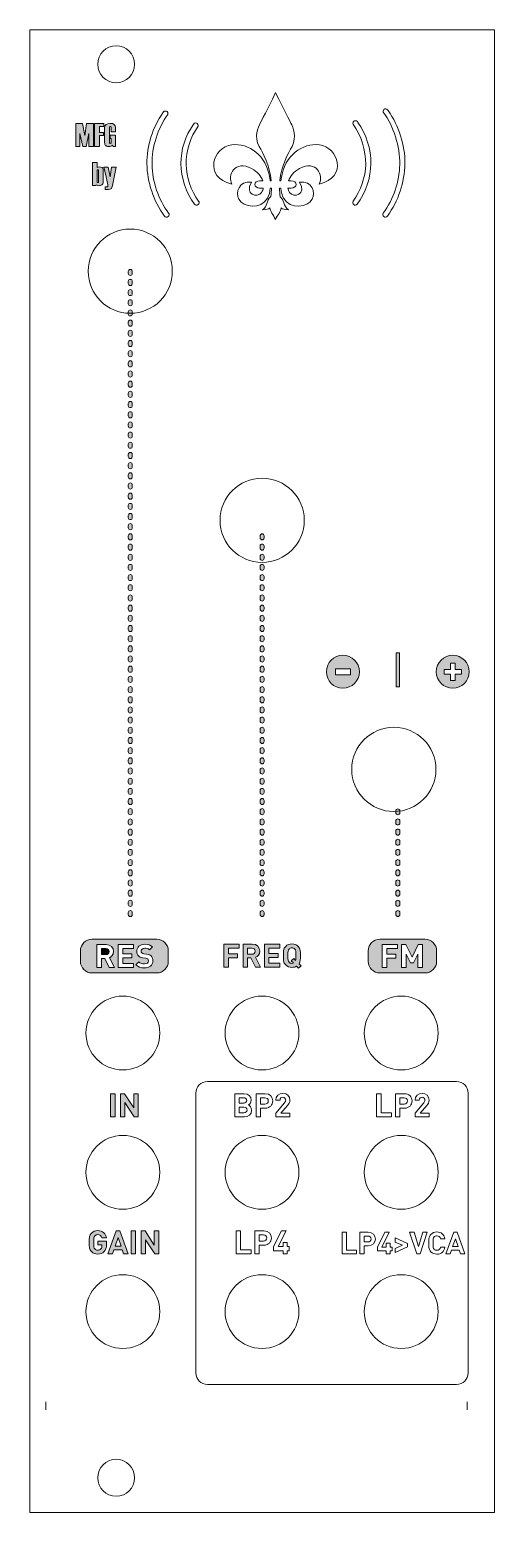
# Model space of a CAD drawing. Header units: inches. Extents: x 85 to 125, y -208 to -80.
import ezdxf

# ---------------------------------------------------------------- set-up
doc = ezdxf.new("R2010")
doc.units = ezdxf.units.IN
doc.header["$MEASUREMENT"] = 0
doc.layers.add('cut rectangle', color=7, linetype='Continuous')
doc.layers.add('drawing', color=7, linetype='Continuous')

# ---------------------------------------------------------------- blocks, each defined once
blk = doc.blocks.new('block 2')
at = {"layer": 'drawing', "lineweight": 0}
for points in [[(86.22, -199.44), (86.22, -198.74)], [(122.75, -198.74), (122.75, -199.44)]]:
    blk.add_lwpolyline(points, dxfattribs=at)
blk = doc.blocks.new('block 3')
at = {"layer": 'drawing', "true_color": 0xffffff}
h = blk.add_hatch(color=7, dxfattribs=at)
h.dxf.hatch_style = 2
edge = h.paths.add_edge_path()
edge.add_spline(control_points=[(104.97, -156.69), (104.87, -156.69), (104.79, -156.62), (104.79, -156.52), (104.79, -156.52), (104.79, -156.34), (104.79, -156.34), (104.79, -156.24), (104.87, -156.17), (104.97, -156.17), (105.07, -156.17), (105.14, -156.24), (105.14, -156.34), (105.14, -156.34), (105.14, -156.52), (105.14, -156.52), (105.14, -156.62), (105.07, -156.69), (104.97, -156.69)], knot_values=[0, 0, 0, 0, 1, 1, 1, 2, 2, 2, 3, 3, 3, 4, 4, 4, 5, 5, 5, 6, 6, 6, 6], degree=3, periodic=1)
edge = h.paths.add_edge_path()
edge.add_spline(control_points=[(104.97, -155.81), (104.87, -155.81), (104.79, -155.73), (104.79, -155.64), (104.79, -155.64), (104.79, -155.46), (104.79, -155.46), (104.79, -155.36), (104.87, -155.28), (104.97, -155.28), (105.07, -155.28), (105.14, -155.36), (105.14, -155.46), (105.14, -155.46), (105.14, -155.64), (105.14, -155.64), (105.14, -155.73), (105.07, -155.81), (104.97, -155.81)], knot_values=[0, 0, 0, 0, 1, 1, 1, 2, 2, 2, 3, 3, 3, 4, 4, 4, 5, 5, 5, 6, 6, 6, 6], degree=3, periodic=1)
edge = h.paths.add_edge_path()
edge.add_spline(control_points=[(104.97, -154.93), (104.87, -154.93), (104.79, -154.85), (104.79, -154.75), (104.79, -154.75), (104.79, -154.58), (104.79, -154.58), (104.79, -154.48), (104.87, -154.4), (104.97, -154.4), (105.07, -154.4), (105.14, -154.48), (105.14, -154.58), (105.14, -154.58), (105.14, -154.75), (105.14, -154.75), (105.14, -154.85), (105.07, -154.93), (104.97, -154.93)], knot_values=[0, 0, 0, 0, 1, 1, 1, 2, 2, 2, 3, 3, 3, 4, 4, 4, 5, 5, 5, 6, 6, 6, 6], degree=3, periodic=1)
edge = h.paths.add_edge_path()
edge.add_spline(control_points=[(104.97, -154.05), (104.87, -154.05), (104.79, -153.97), (104.79, -153.87), (104.79, -153.87), (104.79, -153.7), (104.79, -153.7), (104.79, -153.6), (104.87, -153.52), (104.97, -153.52), (105.07, -153.52), (105.14, -153.6), (105.14, -153.7), (105.14, -153.7), (105.14, -153.87), (105.14, -153.87), (105.14, -153.97), (105.07, -154.05), (104.97, -154.05)], knot_values=[0, 0, 0, 0, 1, 1, 1, 2, 2, 2, 3, 3, 3, 4, 4, 4, 5, 5, 5, 6, 6, 6, 6], degree=3, periodic=1)
edge = h.paths.add_edge_path()
edge.add_spline(control_points=[(104.97, -153.17), (104.87, -153.17), (104.79, -153.09), (104.79, -152.99), (104.79, -152.99), (104.79, -152.81), (104.79, -152.81), (104.79, -152.72), (104.87, -152.64), (104.97, -152.64), (105.07, -152.64), (105.14, -152.72), (105.14, -152.81), (105.14, -152.81), (105.14, -152.99), (105.14, -152.99), (105.14, -153.09), (105.07, -153.17), (104.97, -153.17)], knot_values=[0, 0, 0, 0, 1, 1, 1, 2, 2, 2, 3, 3, 3, 4, 4, 4, 5, 5, 5, 6, 6, 6, 6], degree=3, periodic=1)
edge = h.paths.add_edge_path()
edge.add_spline(control_points=[(104.97, -152.28), (104.87, -152.28), (104.79, -152.2), (104.79, -152.11), (104.79, -152.11), (104.79, -151.93), (104.79, -151.93), (104.79, -151.83), (104.87, -151.75), (104.97, -151.75), (105.07, -151.75), (105.14, -151.83), (105.14, -151.93), (105.14, -151.93), (105.14, -152.11), (105.14, -152.11), (105.14, -152.2), (105.07, -152.28), (104.97, -152.28)], knot_values=[0, 0, 0, 0, 1, 1, 1, 2, 2, 2, 3, 3, 3, 4, 4, 4, 5, 5, 5, 6, 6, 6, 6], degree=3, periodic=1)
edge = h.paths.add_edge_path()
edge.add_spline(control_points=[(104.97, -151.4), (104.87, -151.4), (104.79, -151.32), (104.79, -151.22), (104.79, -151.22), (104.79, -151.05), (104.79, -151.05), (104.79, -150.95), (104.87, -150.87), (104.97, -150.87), (105.07, -150.87), (105.14, -150.95), (105.14, -151.05), (105.14, -151.05), (105.14, -151.22), (105.14, -151.22), (105.14, -151.32), (105.07, -151.4), (104.97, -151.4)], knot_values=[0, 0, 0, 0, 1, 1, 1, 2, 2, 2, 3, 3, 3, 4, 4, 4, 5, 5, 5, 6, 6, 6, 6], degree=3, periodic=1)
edge = h.paths.add_edge_path()
edge.add_spline(control_points=[(104.97, -150.52), (104.87, -150.52), (104.79, -150.44), (104.79, -150.34), (104.79, -150.34), (104.79, -150.17), (104.79, -150.17), (104.79, -150.07), (104.87, -149.99), (104.97, -149.99), (105.07, -149.99), (105.14, -150.07), (105.14, -150.17), (105.14, -150.17), (105.14, -150.34), (105.14, -150.34), (105.14, -150.44), (105.07, -150.52), (104.97, -150.52)], knot_values=[0, 0, 0, 0, 1, 1, 1, 2, 2, 2, 3, 3, 3, 4, 4, 4, 5, 5, 5, 6, 6, 6, 6], degree=3, periodic=1)
edge = h.paths.add_edge_path()
edge.add_spline(control_points=[(104.97, -149.64), (104.87, -149.64), (104.79, -149.56), (104.79, -149.46), (104.79, -149.46), (104.79, -149.28), (104.79, -149.28), (104.79, -149.19), (104.87, -149.11), (104.97, -149.11), (105.07, -149.11), (105.14, -149.19), (105.14, -149.28), (105.14, -149.28), (105.14, -149.46), (105.14, -149.46), (105.14, -149.56), (105.07, -149.64), (104.97, -149.64)], knot_values=[0, 0, 0, 0, 1, 1, 1, 2, 2, 2, 3, 3, 3, 4, 4, 4, 5, 5, 5, 6, 6, 6, 6], degree=3, periodic=1)
edge = h.paths.add_edge_path()
edge.add_spline(control_points=[(104.97, -148.75), (104.87, -148.75), (104.79, -148.68), (104.79, -148.58), (104.79, -148.58), (104.79, -148.4), (104.79, -148.4), (104.79, -148.3), (104.87, -148.23), (104.97, -148.23), (105.07, -148.23), (105.14, -148.3), (105.14, -148.4), (105.14, -148.4), (105.14, -148.58), (105.14, -148.58), (105.14, -148.68), (105.07, -148.75), (104.97, -148.75)], knot_values=[0, 0, 0, 0, 1, 1, 1, 2, 2, 2, 3, 3, 3, 4, 4, 4, 5, 5, 5, 6, 6, 6, 6], degree=3, periodic=1)
edge = h.paths.add_edge_path()
edge.add_spline(control_points=[(104.97, -147.87), (104.87, -147.87), (104.79, -147.79), (104.79, -147.7), (104.79, -147.7), (104.79, -147.52), (104.79, -147.52), (104.79, -147.42), (104.87, -147.34), (104.97, -147.34), (105.07, -147.34), (105.14, -147.42), (105.14, -147.52), (105.14, -147.52), (105.14, -147.7), (105.14, -147.7), (105.14, -147.79), (105.07, -147.87), (104.97, -147.87)], knot_values=[0, 0, 0, 0, 1, 1, 1, 2, 2, 2, 3, 3, 3, 4, 4, 4, 5, 5, 5, 6, 6, 6, 6], degree=3, periodic=1)
edge = h.paths.add_edge_path()
edge.add_spline(control_points=[(104.97, -146.99), (104.87, -146.99), (104.79, -146.91), (104.79, -146.81), (104.79, -146.81), (104.79, -146.64), (104.79, -146.64), (104.79, -146.54), (104.87, -146.46), (104.97, -146.46), (105.07, -146.46), (105.14, -146.54), (105.14, -146.64), (105.14, -146.64), (105.14, -146.81), (105.14, -146.81), (105.14, -146.91), (105.07, -146.99), (104.97, -146.99)], knot_values=[0, 0, 0, 0, 1, 1, 1, 2, 2, 2, 3, 3, 3, 4, 4, 4, 5, 5, 5, 6, 6, 6, 6], degree=3, periodic=1)
edge = h.paths.add_edge_path()
edge.add_spline(control_points=[(104.97, -146.11), (104.87, -146.11), (104.79, -146.03), (104.79, -145.93), (104.79, -145.93), (104.79, -145.76), (104.79, -145.76), (104.79, -145.66), (104.87, -145.58), (104.97, -145.58), (105.07, -145.58), (105.14, -145.66), (105.14, -145.76), (105.14, -145.76), (105.14, -145.93), (105.14, -145.93), (105.14, -146.03), (105.07, -146.11), (104.97, -146.11)], knot_values=[0, 0, 0, 0, 1, 1, 1, 2, 2, 2, 3, 3, 3, 4, 4, 4, 5, 5, 5, 6, 6, 6, 6], degree=3, periodic=1)
edge = h.paths.add_edge_path()
edge.add_spline(control_points=[(104.97, -145.23), (104.87, -145.23), (104.79, -145.15), (104.79, -145.05), (104.79, -145.05), (104.79, -144.87), (104.79, -144.87), (104.79, -144.78), (104.87, -144.7), (104.97, -144.7), (105.07, -144.7), (105.14, -144.78), (105.14, -144.87), (105.14, -144.87), (105.14, -145.05), (105.14, -145.05), (105.14, -145.15), (105.07, -145.23), (104.97, -145.23)], knot_values=[0, 0, 0, 0, 1, 1, 1, 2, 2, 2, 3, 3, 3, 4, 4, 4, 5, 5, 5, 6, 6, 6, 6], degree=3, periodic=1)
edge = h.paths.add_edge_path()
edge.add_spline(control_points=[(104.97, -144.34), (104.87, -144.34), (104.79, -144.26), (104.79, -144.17), (104.79, -144.17), (104.79, -143.99), (104.79, -143.99), (104.79, -143.89), (104.87, -143.81), (104.97, -143.81), (105.07, -143.81), (105.14, -143.89), (105.14, -143.99), (105.14, -143.99), (105.14, -144.17), (105.14, -144.17), (105.14, -144.26), (105.07, -144.34), (104.97, -144.34)], knot_values=[0, 0, 0, 0, 1, 1, 1, 2, 2, 2, 3, 3, 3, 4, 4, 4, 5, 5, 5, 6, 6, 6, 6], degree=3, periodic=1)
edge = h.paths.add_edge_path()
edge.add_spline(control_points=[(104.97, -143.46), (104.87, -143.46), (104.79, -143.38), (104.79, -143.28), (104.79, -143.28), (104.79, -143.11), (104.79, -143.11), (104.79, -143.01), (104.87, -142.93), (104.97, -142.93), (105.07, -142.93), (105.14, -143.01), (105.14, -143.11), (105.14, -143.11), (105.14, -143.28), (105.14, -143.28), (105.14, -143.38), (105.07, -143.46), (104.97, -143.46)], knot_values=[0, 0, 0, 0, 1, 1, 1, 2, 2, 2, 3, 3, 3, 4, 4, 4, 5, 5, 5, 6, 6, 6, 6], degree=3, periodic=1)
edge = h.paths.add_edge_path()
edge.add_spline(control_points=[(104.97, -142.58), (104.87, -142.58), (104.79, -142.5), (104.79, -142.4), (104.79, -142.4), (104.79, -142.23), (104.79, -142.23), (104.79, -142.13), (104.87, -142.05), (104.97, -142.05), (105.07, -142.05), (105.14, -142.13), (105.14, -142.23), (105.14, -142.23), (105.14, -142.4), (105.14, -142.4), (105.14, -142.5), (105.07, -142.58), (104.97, -142.58)], knot_values=[0, 0, 0, 0, 1, 1, 1, 2, 2, 2, 3, 3, 3, 4, 4, 4, 5, 5, 5, 6, 6, 6, 6], degree=3, periodic=1)
edge = h.paths.add_edge_path()
edge.add_spline(control_points=[(104.97, -141.7), (104.87, -141.7), (104.79, -141.62), (104.79, -141.52), (104.79, -141.52), (104.79, -141.34), (104.79, -141.34), (104.79, -141.25), (104.87, -141.17), (104.97, -141.17), (105.07, -141.17), (105.14, -141.25), (105.14, -141.34), (105.14, -141.34), (105.14, -141.52), (105.14, -141.52), (105.14, -141.62), (105.07, -141.7), (104.97, -141.7)], knot_values=[0, 0, 0, 0, 1, 1, 1, 2, 2, 2, 3, 3, 3, 4, 4, 4, 5, 5, 5, 6, 6, 6, 6], degree=3, periodic=1)
edge = h.paths.add_edge_path()
edge.add_spline(control_points=[(104.97, -140.81), (104.87, -140.81), (104.79, -140.74), (104.79, -140.64), (104.79, -140.64), (104.79, -140.46), (104.79, -140.46), (104.79, -140.36), (104.87, -140.29), (104.97, -140.29), (105.07, -140.29), (105.14, -140.36), (105.14, -140.46), (105.14, -140.46), (105.14, -140.64), (105.14, -140.64), (105.14, -140.74), (105.07, -140.81), (104.97, -140.81)], knot_values=[0, 0, 0, 0, 1, 1, 1, 2, 2, 2, 3, 3, 3, 4, 4, 4, 5, 5, 5, 6, 6, 6, 6], degree=3, periodic=1)
edge = h.paths.add_edge_path()
edge.add_spline(control_points=[(104.97, -139.93), (104.87, -139.93), (104.79, -139.85), (104.79, -139.76), (104.79, -139.76), (104.79, -139.58), (104.79, -139.58), (104.79, -139.48), (104.87, -139.4), (104.97, -139.4), (105.07, -139.4), (105.14, -139.48), (105.14, -139.58), (105.14, -139.58), (105.14, -139.76), (105.14, -139.76), (105.14, -139.85), (105.07, -139.93), (104.97, -139.93)], knot_values=[0, 0, 0, 0, 1, 1, 1, 2, 2, 2, 3, 3, 3, 4, 4, 4, 5, 5, 5, 6, 6, 6, 6], degree=3, periodic=1)
edge = h.paths.add_edge_path()
edge.add_spline(control_points=[(104.97, -139.05), (104.87, -139.05), (104.79, -138.97), (104.79, -138.87), (104.79, -138.87), (104.79, -138.7), (104.79, -138.7), (104.79, -138.6), (104.87, -138.52), (104.97, -138.52), (105.07, -138.52), (105.14, -138.6), (105.14, -138.7), (105.14, -138.7), (105.14, -138.87), (105.14, -138.87), (105.14, -138.97), (105.07, -139.05), (104.97, -139.05)], knot_values=[0, 0, 0, 0, 1, 1, 1, 2, 2, 2, 3, 3, 3, 4, 4, 4, 5, 5, 5, 6, 6, 6, 6], degree=3, periodic=1)
edge = h.paths.add_edge_path()
edge.add_spline(control_points=[(104.97, -138.17), (104.87, -138.17), (104.79, -138.09), (104.79, -137.99), (104.79, -137.99), (104.79, -137.82), (104.79, -137.82), (104.79, -137.72), (104.87, -137.64), (104.97, -137.64), (105.07, -137.64), (105.14, -137.72), (105.14, -137.82), (105.14, -137.82), (105.14, -137.99), (105.14, -137.99), (105.14, -138.09), (105.07, -138.17), (104.97, -138.17)], knot_values=[0, 0, 0, 0, 1, 1, 1, 2, 2, 2, 3, 3, 3, 4, 4, 4, 5, 5, 5, 6, 6, 6, 6], degree=3, periodic=1)
edge = h.paths.add_edge_path()
edge.add_spline(control_points=[(104.97, -137.29), (104.87, -137.29), (104.79, -137.21), (104.79, -137.11), (104.79, -137.11), (104.79, -136.93), (104.79, -136.93), (104.79, -136.84), (104.87, -136.76), (104.97, -136.76), (105.07, -136.76), (105.14, -136.84), (105.14, -136.93), (105.14, -136.93), (105.14, -137.11), (105.14, -137.11), (105.14, -137.21), (105.07, -137.29), (104.97, -137.29)], knot_values=[0, 0, 0, 0, 1, 1, 1, 2, 2, 2, 3, 3, 3, 4, 4, 4, 5, 5, 5, 6, 6, 6, 6], degree=3, periodic=1)
edge = h.paths.add_edge_path()
edge.add_spline(control_points=[(104.97, -136.4), (104.87, -136.4), (104.79, -136.32), (104.79, -136.23), (104.79, -136.23), (104.79, -136.05), (104.79, -136.05), (104.79, -135.95), (104.87, -135.87), (104.97, -135.87), (105.07, -135.87), (105.14, -135.95), (105.14, -136.05), (105.14, -136.05), (105.14, -136.23), (105.14, -136.23), (105.14, -136.32), (105.07, -136.4), (104.97, -136.4)], knot_values=[0, 0, 0, 0, 1, 1, 1, 2, 2, 2, 3, 3, 3, 4, 4, 4, 5, 5, 5, 6, 6, 6, 6], degree=3, periodic=1)
edge = h.paths.add_edge_path()
edge.add_spline(control_points=[(104.97, -135.52), (104.87, -135.52), (104.79, -135.44), (104.79, -135.35), (104.79, -135.35), (104.79, -135.17), (104.79, -135.17), (104.79, -135.07), (104.87, -134.99), (104.97, -134.99), (105.07, -134.99), (105.14, -135.07), (105.14, -135.17), (105.14, -135.17), (105.14, -135.35), (105.14, -135.35), (105.14, -135.44), (105.07, -135.52), (104.97, -135.52)], knot_values=[0, 0, 0, 0, 1, 1, 1, 2, 2, 2, 3, 3, 3, 4, 4, 4, 5, 5, 5, 6, 6, 6, 6], degree=3, periodic=1)
edge = h.paths.add_edge_path()
edge.add_spline(control_points=[(104.97, -134.64), (104.87, -134.64), (104.79, -134.56), (104.79, -134.46), (104.79, -134.46), (104.79, -134.29), (104.79, -134.29), (104.79, -134.19), (104.87, -134.11), (104.97, -134.11), (105.07, -134.11), (105.14, -134.19), (105.14, -134.29), (105.14, -134.29), (105.14, -134.46), (105.14, -134.46), (105.14, -134.56), (105.07, -134.64), (104.97, -134.64)], knot_values=[0, 0, 0, 0, 1, 1, 1, 2, 2, 2, 3, 3, 3, 4, 4, 4, 5, 5, 5, 6, 6, 6, 6], degree=3, periodic=1)
edge = h.paths.add_edge_path()
edge.add_spline(control_points=[(104.97, -133.76), (104.87, -133.76), (104.79, -133.68), (104.79, -133.58), (104.79, -133.58), (104.79, -133.4), (104.79, -133.4), (104.79, -133.31), (104.87, -133.23), (104.97, -133.23), (105.07, -133.23), (105.14, -133.31), (105.14, -133.4), (105.14, -133.4), (105.14, -133.58), (105.14, -133.58), (105.14, -133.68), (105.07, -133.76), (104.97, -133.76)], knot_values=[0, 0, 0, 0, 1, 1, 1, 2, 2, 2, 3, 3, 3, 4, 4, 4, 5, 5, 5, 6, 6, 6, 6], degree=3, periodic=1)
edge = h.paths.add_edge_path()
edge.add_spline(control_points=[(104.97, -132.87), (104.87, -132.87), (104.79, -132.8), (104.79, -132.7), (104.79, -132.7), (104.79, -132.52), (104.79, -132.52), (104.79, -132.42), (104.87, -132.35), (104.97, -132.35), (105.07, -132.35), (105.14, -132.42), (105.14, -132.52), (105.14, -132.52), (105.14, -132.7), (105.14, -132.7), (105.14, -132.8), (105.07, -132.87), (104.97, -132.87)], knot_values=[0, 0, 0, 0, 1, 1, 1, 2, 2, 2, 3, 3, 3, 4, 4, 4, 5, 5, 5, 6, 6, 6, 6], degree=3, periodic=1)
edge = h.paths.add_edge_path()
edge.add_spline(control_points=[(104.97, -131.99), (104.87, -131.99), (104.79, -131.91), (104.79, -131.82), (104.79, -131.82), (104.79, -131.64), (104.79, -131.64), (104.79, -131.54), (104.87, -131.46), (104.97, -131.46), (105.07, -131.46), (105.14, -131.54), (105.14, -131.64), (105.14, -131.64), (105.14, -131.82), (105.14, -131.82), (105.14, -131.91), (105.07, -131.99), (104.97, -131.99)], knot_values=[0, 0, 0, 0, 1, 1, 1, 2, 2, 2, 3, 3, 3, 4, 4, 4, 5, 5, 5, 6, 6, 6, 6], degree=3, periodic=1)
edge = h.paths.add_edge_path()
edge.add_spline(control_points=[(104.97, -131.11), (104.87, -131.11), (104.79, -131.03), (104.79, -130.93), (104.79, -130.93), (104.79, -130.76), (104.79, -130.76), (104.79, -130.66), (104.87, -130.58), (104.97, -130.58), (105.07, -130.58), (105.14, -130.66), (105.14, -130.76), (105.14, -130.76), (105.14, -130.93), (105.14, -130.93), (105.14, -131.03), (105.07, -131.11), (104.97, -131.11)], knot_values=[0, 0, 0, 0, 1, 1, 1, 2, 2, 2, 3, 3, 3, 4, 4, 4, 5, 5, 5, 6, 6, 6, 6], degree=3, periodic=1)
edge = h.paths.add_edge_path()
edge.add_spline(control_points=[(104.97, -130.23), (104.87, -130.23), (104.79, -130.15), (104.79, -130.05), (104.79, -130.05), (104.79, -129.88), (104.79, -129.88), (104.79, -129.78), (104.87, -129.7), (104.97, -129.7), (105.07, -129.7), (105.14, -129.78), (105.14, -129.88), (105.14, -129.88), (105.14, -130.05), (105.14, -130.05), (105.14, -130.15), (105.07, -130.23), (104.97, -130.23)], knot_values=[0, 0, 0, 0, 1, 1, 1, 2, 2, 2, 3, 3, 3, 4, 4, 4, 5, 5, 5, 6, 6, 6, 6], degree=3, periodic=1)
edge = h.paths.add_edge_path()
edge.add_spline(control_points=[(104.97, -129.35), (104.87, -129.35), (104.79, -129.27), (104.79, -129.17), (104.79, -129.17), (104.79, -128.99), (104.79, -128.99), (104.79, -128.9), (104.87, -128.82), (104.97, -128.82), (105.07, -128.82), (105.14, -128.9), (105.14, -128.99), (105.14, -128.99), (105.14, -129.17), (105.14, -129.17), (105.14, -129.27), (105.07, -129.35), (104.97, -129.35)], knot_values=[0, 0, 0, 0, 1, 1, 1, 2, 2, 2, 3, 3, 3, 4, 4, 4, 5, 5, 5, 6, 6, 6, 6], degree=3, periodic=1)
edge = h.paths.add_edge_path()
edge.add_spline(control_points=[(104.97, -128.46), (104.87, -128.46), (104.79, -128.38), (104.79, -128.29), (104.79, -128.29), (104.79, -128.11), (104.79, -128.11), (104.79, -128.01), (104.87, -127.93), (104.97, -127.93), (105.07, -127.93), (105.14, -128.01), (105.14, -128.11), (105.14, -128.11), (105.14, -128.29), (105.14, -128.29), (105.14, -128.38), (105.07, -128.46), (104.97, -128.46)], knot_values=[0, 0, 0, 0, 1, 1, 1, 2, 2, 2, 3, 3, 3, 4, 4, 4, 5, 5, 5, 6, 6, 6, 6], degree=3, periodic=1)
edge = h.paths.add_edge_path()
edge.add_spline(control_points=[(104.97, -127.58), (104.87, -127.58), (104.79, -127.5), (104.79, -127.41), (104.79, -127.41), (104.79, -127.23), (104.79, -127.23), (104.79, -127.13), (104.87, -127.05), (104.97, -127.05), (105.07, -127.05), (105.14, -127.13), (105.14, -127.23), (105.14, -127.23), (105.14, -127.41), (105.14, -127.41), (105.14, -127.5), (105.07, -127.58), (104.97, -127.58)], knot_values=[0, 0, 0, 0, 1, 1, 1, 2, 2, 2, 3, 3, 3, 4, 4, 4, 5, 5, 5, 6, 6, 6, 6], degree=3, periodic=1)
edge = h.paths.add_edge_path()
edge.add_spline(control_points=[(104.97, -126.7), (104.87, -126.7), (104.79, -126.62), (104.79, -126.52), (104.79, -126.52), (104.79, -126.35), (104.79, -126.35), (104.79, -126.25), (104.87, -126.17), (104.97, -126.17), (105.07, -126.17), (105.14, -126.25), (105.14, -126.35), (105.14, -126.35), (105.14, -126.52), (105.14, -126.52), (105.14, -126.62), (105.07, -126.7), (104.97, -126.7)], knot_values=[0, 0, 0, 0, 1, 1, 1, 2, 2, 2, 3, 3, 3, 4, 4, 4, 5, 5, 5, 6, 6, 6, 6], degree=3, periodic=1)
edge = h.paths.add_edge_path()
edge.add_spline(control_points=[(104.97, -125.82), (104.87, -125.82), (104.79, -125.74), (104.79, -125.64), (104.79, -125.64), (104.79, -125.46), (104.79, -125.46), (104.79, -125.37), (104.87, -125.29), (104.97, -125.29), (105.07, -125.29), (105.14, -125.37), (105.14, -125.46), (105.14, -125.46), (105.14, -125.64), (105.14, -125.64), (105.14, -125.74), (105.07, -125.82), (104.97, -125.82)], knot_values=[0, 0, 0, 0, 1, 1, 1, 2, 2, 2, 3, 3, 3, 4, 4, 4, 5, 5, 5, 6, 6, 6, 6], degree=3, periodic=1)
edge = h.paths.add_edge_path()
edge.add_spline(control_points=[(104.97, -124.94), (104.87, -124.94), (104.79, -124.86), (104.79, -124.76), (104.79, -124.76), (104.79, -124.58), (104.79, -124.58), (104.79, -124.48), (104.87, -124.41), (104.97, -124.41), (105.07, -124.41), (105.14, -124.48), (105.14, -124.58), (105.14, -124.58), (105.14, -124.76), (105.14, -124.76), (105.14, -124.86), (105.07, -124.94), (104.97, -124.94)], knot_values=[0, 0, 0, 0, 1, 1, 1, 2, 2, 2, 3, 3, 3, 4, 4, 4, 5, 5, 5, 6, 6, 6, 6], degree=3, periodic=1)
edge = h.paths.add_edge_path()
edge.add_spline(control_points=[(104.97, -124.05), (104.87, -124.05), (104.79, -123.97), (104.79, -123.88), (104.79, -123.88), (104.79, -123.7), (104.79, -123.7), (104.79, -123.6), (104.87, -123.52), (104.97, -123.52), (105.07, -123.52), (105.14, -123.6), (105.14, -123.7), (105.14, -123.7), (105.14, -123.88), (105.14, -123.88), (105.14, -123.97), (105.07, -124.05), (104.97, -124.05)], knot_values=[0, 0, 0, 0, 1, 1, 1, 2, 2, 2, 3, 3, 3, 4, 4, 4, 5, 5, 5, 6, 6, 6, 6], degree=3, periodic=1)
at = {"layer": 'drawing', "lineweight": 0}
for points in [[(104.97, -124.05), (104.87, -124.05), (104.79, -123.97), (104.79, -123.88), (104.79, -123.88), (104.79, -123.7), (104.79, -123.7), (104.79, -123.6), (104.87, -123.52), (104.97, -123.52), (105.07, -123.52), (105.14, -123.6), (105.14, -123.7), (105.14, -123.7), (105.14, -123.88), (105.14, -123.88), (105.14, -123.97), (105.07, -124.05), (104.97, -124.05)], [(104.97, -124.94), (104.87, -124.94), (104.79, -124.86), (104.79, -124.76), (104.79, -124.76), (104.79, -124.58), (104.79, -124.58), (104.79, -124.48), (104.87, -124.41), (104.97, -124.41), (105.07, -124.41), (105.14, -124.48), (105.14, -124.58), (105.14, -124.58), (105.14, -124.76), (105.14, -124.76), (105.14, -124.86), (105.07, -124.94), (104.97, -124.94)], [(104.97, -125.82), (104.87, -125.82), (104.79, -125.74), (104.79, -125.64), (104.79, -125.64), (104.79, -125.46), (104.79, -125.46), (104.79, -125.37), (104.87, -125.29), (104.97, -125.29), (105.07, -125.29), (105.14, -125.37), (105.14, -125.46), (105.14, -125.46), (105.14, -125.64), (105.14, -125.64), (105.14, -125.74), (105.07, -125.82), (104.97, -125.82)], [(104.97, -126.7), (104.87, -126.7), (104.79, -126.62), (104.79, -126.52), (104.79, -126.52), (104.79, -126.35), (104.79, -126.35), (104.79, -126.25), (104.87, -126.17), (104.97, -126.17), (105.07, -126.17), (105.14, -126.25), (105.14, -126.35), (105.14, -126.35), (105.14, -126.52), (105.14, -126.52), (105.14, -126.62), (105.07, -126.7), (104.97, -126.7)], [(104.97, -127.58), (104.87, -127.58), (104.79, -127.5), (104.79, -127.41), (104.79, -127.41), (104.79, -127.23), (104.79, -127.23), (104.79, -127.13), (104.87, -127.05), (104.97, -127.05), (105.07, -127.05), (105.14, -127.13), (105.14, -127.23), (105.14, -127.23), (105.14, -127.41), (105.14, -127.41), (105.14, -127.5), (105.07, -127.58), (104.97, -127.58)], [(104.97, -128.46), (104.87, -128.46), (104.79, -128.38), (104.79, -128.29), (104.79, -128.29), (104.79, -128.11), (104.79, -128.11), (104.79, -128.01), (104.87, -127.93), (104.97, -127.93), (105.07, -127.93), (105.14, -128.01), (105.14, -128.11), (105.14, -128.11), (105.14, -128.29), (105.14, -128.29), (105.14, -128.38), (105.07, -128.46), (104.97, -128.46)], [(104.97, -129.35), (104.87, -129.35), (104.79, -129.27), (104.79, -129.17), (104.79, -129.17), (104.79, -128.99), (104.79, -128.99), (104.79, -128.9), (104.87, -128.82), (104.97, -128.82), (105.07, -128.82), (105.14, -128.9), (105.14, -128.99), (105.14, -128.99), (105.14, -129.17), (105.14, -129.17), (105.14, -129.27), (105.07, -129.35), (104.97, -129.35)], [(104.97, -130.23), (104.87, -130.23), (104.79, -130.15), (104.79, -130.05), (104.79, -130.05), (104.79, -129.88), (104.79, -129.88), (104.79, -129.78), (104.87, -129.7), (104.97, -129.7), (105.07, -129.7), (105.14, -129.78), (105.14, -129.88), (105.14, -129.88), (105.14, -130.05), (105.14, -130.05), (105.14, -130.15), (105.07, -130.23), (104.97, -130.23)], [(104.97, -131.11), (104.87, -131.11), (104.79, -131.03), (104.79, -130.93), (104.79, -130.93), (104.79, -130.76), (104.79, -130.76), (104.79, -130.66), (104.87, -130.58), (104.97, -130.58), (105.07, -130.58), (105.14, -130.66), (105.14, -130.76), (105.14, -130.76), (105.14, -130.93), (105.14, -130.93), (105.14, -131.03), (105.07, -131.11), (104.97, -131.11)], [(104.97, -131.99), (104.87, -131.99), (104.79, -131.91), (104.79, -131.82), (104.79, -131.82), (104.79, -131.64), (104.79, -131.64), (104.79, -131.54), (104.87, -131.46), (104.97, -131.46), (105.07, -131.46), (105.14, -131.54), (105.14, -131.64), (105.14, -131.64), (105.14, -131.82), (105.14, -131.82), (105.14, -131.91), (105.07, -131.99), (104.97, -131.99)], [(104.97, -132.87), (104.87, -132.87), (104.79, -132.8), (104.79, -132.7), (104.79, -132.7), (104.79, -132.52), (104.79, -132.52), (104.79, -132.42), (104.87, -132.35), (104.97, -132.35), (105.07, -132.35), (105.14, -132.42), (105.14, -132.52), (105.14, -132.52), (105.14, -132.7), (105.14, -132.7), (105.14, -132.8), (105.07, -132.87), (104.97, -132.87)], [(104.97, -133.76), (104.87, -133.76), (104.79, -133.68), (104.79, -133.58), (104.79, -133.58), (104.79, -133.4), (104.79, -133.4), (104.79, -133.31), (104.87, -133.23), (104.97, -133.23), (105.07, -133.23), (105.14, -133.31), (105.14, -133.4), (105.14, -133.4), (105.14, -133.58), (105.14, -133.58), (105.14, -133.68), (105.07, -133.76), (104.97, -133.76)], [(104.97, -134.64), (104.87, -134.64), (104.79, -134.56), (104.79, -134.46), (104.79, -134.46), (104.79, -134.29), (104.79, -134.29), (104.79, -134.19), (104.87, -134.11), (104.97, -134.11), (105.07, -134.11), (105.14, -134.19), (105.14, -134.29), (105.14, -134.29), (105.14, -134.46), (105.14, -134.46), (105.14, -134.56), (105.07, -134.64), (104.97, -134.64)], [(104.97, -135.52), (104.87, -135.52), (104.79, -135.44), (104.79, -135.35), (104.79, -135.35), (104.79, -135.17), (104.79, -135.17), (104.79, -135.07), (104.87, -134.99), (104.97, -134.99), (105.07, -134.99), (105.14, -135.07), (105.14, -135.17), (105.14, -135.17), (105.14, -135.35), (105.14, -135.35), (105.14, -135.44), (105.07, -135.52), (104.97, -135.52)], [(104.97, -136.4), (104.87, -136.4), (104.79, -136.32), (104.79, -136.23), (104.79, -136.23), (104.79, -136.05), (104.79, -136.05), (104.79, -135.95), (104.87, -135.87), (104.97, -135.87), (105.07, -135.87), (105.14, -135.95), (105.14, -136.05), (105.14, -136.05), (105.14, -136.23), (105.14, -136.23), (105.14, -136.32), (105.07, -136.4), (104.97, -136.4)], [(104.97, -137.29), (104.87, -137.29), (104.79, -137.21), (104.79, -137.11), (104.79, -137.11), (104.79, -136.93), (104.79, -136.93), (104.79, -136.84), (104.87, -136.76), (104.97, -136.76), (105.07, -136.76), (105.14, -136.84), (105.14, -136.93), (105.14, -136.93), (105.14, -137.11), (105.14, -137.11), (105.14, -137.21), (105.07, -137.29), (104.97, -137.29)], [(104.97, -138.17), (104.87, -138.17), (104.79, -138.09), (104.79, -137.99), (104.79, -137.99), (104.79, -137.82), (104.79, -137.82), (104.79, -137.72), (104.87, -137.64), (104.97, -137.64), (105.07, -137.64), (105.14, -137.72), (105.14, -137.82), (105.14, -137.82), (105.14, -137.99), (105.14, -137.99), (105.14, -138.09), (105.07, -138.17), (104.97, -138.17)], [(104.97, -139.05), (104.87, -139.05), (104.79, -138.97), (104.79, -138.87), (104.79, -138.87), (104.79, -138.7), (104.79, -138.7), (104.79, -138.6), (104.87, -138.52), (104.97, -138.52), (105.07, -138.52), (105.14, -138.6), (105.14, -138.7), (105.14, -138.7), (105.14, -138.87), (105.14, -138.87), (105.14, -138.97), (105.07, -139.05), (104.97, -139.05)], [(104.97, -139.93), (104.87, -139.93), (104.79, -139.85), (104.79, -139.76), (104.79, -139.76), (104.79, -139.58), (104.79, -139.58), (104.79, -139.48), (104.87, -139.4), (104.97, -139.4), (105.07, -139.4), (105.14, -139.48), (105.14, -139.58), (105.14, -139.58), (105.14, -139.76), (105.14, -139.76), (105.14, -139.85), (105.07, -139.93), (104.97, -139.93)], [(104.97, -140.81), (104.87, -140.81), (104.79, -140.74), (104.79, -140.64), (104.79, -140.64), (104.79, -140.46), (104.79, -140.46), (104.79, -140.36), (104.87, -140.29), (104.97, -140.29), (105.07, -140.29), (105.14, -140.36), (105.14, -140.46), (105.14, -140.46), (105.14, -140.64), (105.14, -140.64), (105.14, -140.74), (105.07, -140.81), (104.97, -140.81)], [(104.97, -141.7), (104.87, -141.7), (104.79, -141.62), (104.79, -141.52), (104.79, -141.52), (104.79, -141.34), (104.79, -141.34), (104.79, -141.25), (104.87, -141.17), (104.97, -141.17), (105.07, -141.17), (105.14, -141.25), (105.14, -141.34), (105.14, -141.34), (105.14, -141.52), (105.14, -141.52), (105.14, -141.62), (105.07, -141.7), (104.97, -141.7)], [(104.97, -142.58), (104.87, -142.58), (104.79, -142.5), (104.79, -142.4), (104.79, -142.4), (104.79, -142.23), (104.79, -142.23), (104.79, -142.13), (104.87, -142.05), (104.97, -142.05), (105.07, -142.05), (105.14, -142.13), (105.14, -142.23), (105.14, -142.23), (105.14, -142.4), (105.14, -142.4), (105.14, -142.5), (105.07, -142.58), (104.97, -142.58)], [(104.97, -143.46), (104.87, -143.46), (104.79, -143.38), (104.79, -143.28), (104.79, -143.28), (104.79, -143.11), (104.79, -143.11), (104.79, -143.01), (104.87, -142.93), (104.97, -142.93), (105.07, -142.93), (105.14, -143.01), (105.14, -143.11), (105.14, -143.11), (105.14, -143.28), (105.14, -143.28), (105.14, -143.38), (105.07, -143.46), (104.97, -143.46)], [(104.97, -144.34), (104.87, -144.34), (104.79, -144.26), (104.79, -144.17), (104.79, -144.17), (104.79, -143.99), (104.79, -143.99), (104.79, -143.89), (104.87, -143.81), (104.97, -143.81), (105.07, -143.81), (105.14, -143.89), (105.14, -143.99), (105.14, -143.99), (105.14, -144.17), (105.14, -144.17), (105.14, -144.26), (105.07, -144.34), (104.97, -144.34)], [(104.97, -145.23), (104.87, -145.23), (104.79, -145.15), (104.79, -145.05), (104.79, -145.05), (104.79, -144.87), (104.79, -144.87), (104.79, -144.78), (104.87, -144.7), (104.97, -144.7), (105.07, -144.7), (105.14, -144.78), (105.14, -144.87), (105.14, -144.87), (105.14, -145.05), (105.14, -145.05), (105.14, -145.15), (105.07, -145.23), (104.97, -145.23)], [(104.97, -146.11), (104.87, -146.11), (104.79, -146.03), (104.79, -145.93), (104.79, -145.93), (104.79, -145.76), (104.79, -145.76), (104.79, -145.66), (104.87, -145.58), (104.97, -145.58), (105.07, -145.58), (105.14, -145.66), (105.14, -145.76), (105.14, -145.76), (105.14, -145.93), (105.14, -145.93), (105.14, -146.03), (105.07, -146.11), (104.97, -146.11)], [(104.97, -146.99), (104.87, -146.99), (104.79, -146.91), (104.79, -146.81), (104.79, -146.81), (104.79, -146.64), (104.79, -146.64), (104.79, -146.54), (104.87, -146.46), (104.97, -146.46), (105.07, -146.46), (105.14, -146.54), (105.14, -146.64), (105.14, -146.64), (105.14, -146.81), (105.14, -146.81), (105.14, -146.91), (105.07, -146.99), (104.97, -146.99)], [(104.97, -147.87), (104.87, -147.87), (104.79, -147.79), (104.79, -147.7), (104.79, -147.7), (104.79, -147.52), (104.79, -147.52), (104.79, -147.42), (104.87, -147.34), (104.97, -147.34), (105.07, -147.34), (105.14, -147.42), (105.14, -147.52), (105.14, -147.52), (105.14, -147.7), (105.14, -147.7), (105.14, -147.79), (105.07, -147.87), (104.97, -147.87)], [(104.97, -148.75), (104.87, -148.75), (104.79, -148.68), (104.79, -148.58), (104.79, -148.58), (104.79, -148.4), (104.79, -148.4), (104.79, -148.3), (104.87, -148.23), (104.97, -148.23), (105.07, -148.23), (105.14, -148.3), (105.14, -148.4), (105.14, -148.4), (105.14, -148.58), (105.14, -148.58), (105.14, -148.68), (105.07, -148.75), (104.97, -148.75)], [(104.97, -149.64), (104.87, -149.64), (104.79, -149.56), (104.79, -149.46), (104.79, -149.46), (104.79, -149.28), (104.79, -149.28), (104.79, -149.19), (104.87, -149.11), (104.97, -149.11), (105.07, -149.11), (105.14, -149.19), (105.14, -149.28), (105.14, -149.28), (105.14, -149.46), (105.14, -149.46), (105.14, -149.56), (105.07, -149.64), (104.97, -149.64)], [(104.97, -150.52), (104.87, -150.52), (104.79, -150.44), (104.79, -150.34), (104.79, -150.34), (104.79, -150.17), (104.79, -150.17), (104.79, -150.07), (104.87, -149.99), (104.97, -149.99), (105.07, -149.99), (105.14, -150.07), (105.14, -150.17), (105.14, -150.17), (105.14, -150.34), (105.14, -150.34), (105.14, -150.44), (105.07, -150.52), (104.97, -150.52)], [(104.97, -151.4), (104.87, -151.4), (104.79, -151.32), (104.79, -151.22), (104.79, -151.22), (104.79, -151.05), (104.79, -151.05), (104.79, -150.95), (104.87, -150.87), (104.97, -150.87), (105.07, -150.87), (105.14, -150.95), (105.14, -151.05), (105.14, -151.05), (105.14, -151.22), (105.14, -151.22), (105.14, -151.32), (105.07, -151.4), (104.97, -151.4)], [(104.97, -152.28), (104.87, -152.28), (104.79, -152.2), (104.79, -152.11), (104.79, -152.11), (104.79, -151.93), (104.79, -151.93), (104.79, -151.83), (104.87, -151.75), (104.97, -151.75), (105.07, -151.75), (105.14, -151.83), (105.14, -151.93), (105.14, -151.93), (105.14, -152.11), (105.14, -152.11), (105.14, -152.2), (105.07, -152.28), (104.97, -152.28)], [(104.97, -153.17), (104.87, -153.17), (104.79, -153.09), (104.79, -152.99), (104.79, -152.99), (104.79, -152.81), (104.79, -152.81), (104.79, -152.72), (104.87, -152.64), (104.97, -152.64), (105.07, -152.64), (105.14, -152.72), (105.14, -152.81), (105.14, -152.81), (105.14, -152.99), (105.14, -152.99), (105.14, -153.09), (105.07, -153.17), (104.97, -153.17)], [(104.97, -154.05), (104.87, -154.05), (104.79, -153.97), (104.79, -153.87), (104.79, -153.87), (104.79, -153.7), (104.79, -153.7), (104.79, -153.6), (104.87, -153.52), (104.97, -153.52), (105.07, -153.52), (105.14, -153.6), (105.14, -153.7), (105.14, -153.7), (105.14, -153.87), (105.14, -153.87), (105.14, -153.97), (105.07, -154.05), (104.97, -154.05)], [(104.97, -154.93), (104.87, -154.93), (104.79, -154.85), (104.79, -154.75), (104.79, -154.75), (104.79, -154.58), (104.79, -154.58), (104.79, -154.48), (104.87, -154.4), (104.97, -154.4), (105.07, -154.4), (105.14, -154.48), (105.14, -154.58), (105.14, -154.58), (105.14, -154.75), (105.14, -154.75), (105.14, -154.85), (105.07, -154.93), (104.97, -154.93)], [(104.97, -155.81), (104.87, -155.81), (104.79, -155.73), (104.79, -155.64), (104.79, -155.64), (104.79, -155.46), (104.79, -155.46), (104.79, -155.36), (104.87, -155.28), (104.97, -155.28), (105.07, -155.28), (105.14, -155.36), (105.14, -155.46), (105.14, -155.46), (105.14, -155.64), (105.14, -155.64), (105.14, -155.73), (105.07, -155.81), (104.97, -155.81)], [(104.97, -156.69), (104.87, -156.69), (104.79, -156.62), (104.79, -156.52), (104.79, -156.52), (104.79, -156.34), (104.79, -156.34), (104.79, -156.24), (104.87, -156.17), (104.97, -156.17), (105.07, -156.17), (105.14, -156.24), (105.14, -156.34), (105.14, -156.34), (105.14, -156.52), (105.14, -156.52), (105.14, -156.62), (105.07, -156.69), (104.97, -156.69)]]:
    blk.add_open_spline(points, degree=3, knots=[0, 0, 0, 0, 1, 1, 1, 2, 2, 2, 3, 3, 3, 4, 4, 4, 5, 5, 5, 6, 6, 6, 6], dxfattribs=at)
blk = doc.blocks.new('block 4')
at = {"layer": 'drawing', "true_color": 0xffffff}
h = blk.add_hatch(color=7, dxfattribs=at)
h.dxf.hatch_style = 2
edge = h.paths.add_edge_path()
edge.add_spline(control_points=[(93.53, -156.69), (93.44, -156.69), (93.36, -156.62), (93.36, -156.52), (93.36, -156.52), (93.36, -156.34), (93.36, -156.34), (93.36, -156.24), (93.44, -156.17), (93.53, -156.17), (93.63, -156.17), (93.71, -156.24), (93.71, -156.34), (93.71, -156.34), (93.71, -156.52), (93.71, -156.52), (93.71, -156.62), (93.63, -156.69), (93.53, -156.69)], knot_values=[0, 0, 0, 0, 1, 1, 1, 2, 2, 2, 3, 3, 3, 4, 4, 4, 5, 5, 5, 6, 6, 6, 6], degree=3, periodic=1)
edge = h.paths.add_edge_path()
edge.add_spline(control_points=[(93.53, -155.81), (93.44, -155.81), (93.36, -155.73), (93.36, -155.64), (93.36, -155.64), (93.36, -155.46), (93.36, -155.46), (93.36, -155.36), (93.44, -155.28), (93.53, -155.28), (93.63, -155.28), (93.71, -155.36), (93.71, -155.46), (93.71, -155.46), (93.71, -155.64), (93.71, -155.64), (93.71, -155.73), (93.63, -155.81), (93.53, -155.81)], knot_values=[0, 0, 0, 0, 1, 1, 1, 2, 2, 2, 3, 3, 3, 4, 4, 4, 5, 5, 5, 6, 6, 6, 6], degree=3, periodic=1)
edge = h.paths.add_edge_path()
edge.add_spline(control_points=[(93.53, -154.93), (93.44, -154.93), (93.36, -154.85), (93.36, -154.75), (93.36, -154.75), (93.36, -154.58), (93.36, -154.58), (93.36, -154.48), (93.44, -154.4), (93.53, -154.4), (93.63, -154.4), (93.71, -154.48), (93.71, -154.58), (93.71, -154.58), (93.71, -154.75), (93.71, -154.75), (93.71, -154.85), (93.63, -154.93), (93.53, -154.93)], knot_values=[0, 0, 0, 0, 1, 1, 1, 2, 2, 2, 3, 3, 3, 4, 4, 4, 5, 5, 5, 6, 6, 6, 6], degree=3, periodic=1)
edge = h.paths.add_edge_path()
edge.add_spline(control_points=[(93.53, -154.05), (93.44, -154.05), (93.36, -153.97), (93.36, -153.87), (93.36, -153.87), (93.36, -153.7), (93.36, -153.7), (93.36, -153.6), (93.44, -153.52), (93.53, -153.52), (93.63, -153.52), (93.71, -153.6), (93.71, -153.7), (93.71, -153.7), (93.71, -153.87), (93.71, -153.87), (93.71, -153.97), (93.63, -154.05), (93.53, -154.05)], knot_values=[0, 0, 0, 0, 1, 1, 1, 2, 2, 2, 3, 3, 3, 4, 4, 4, 5, 5, 5, 6, 6, 6, 6], degree=3, periodic=1)
edge = h.paths.add_edge_path()
edge.add_spline(control_points=[(93.53, -153.17), (93.44, -153.17), (93.36, -153.09), (93.36, -152.99), (93.36, -152.99), (93.36, -152.81), (93.36, -152.81), (93.36, -152.72), (93.44, -152.64), (93.53, -152.64), (93.63, -152.64), (93.71, -152.72), (93.71, -152.81), (93.71, -152.81), (93.71, -152.99), (93.71, -152.99), (93.71, -153.09), (93.63, -153.17), (93.53, -153.17)], knot_values=[0, 0, 0, 0, 1, 1, 1, 2, 2, 2, 3, 3, 3, 4, 4, 4, 5, 5, 5, 6, 6, 6, 6], degree=3, periodic=1)
edge = h.paths.add_edge_path()
edge.add_spline(control_points=[(93.53, -152.28), (93.44, -152.28), (93.36, -152.2), (93.36, -152.11), (93.36, -152.11), (93.36, -151.93), (93.36, -151.93), (93.36, -151.83), (93.44, -151.75), (93.53, -151.75), (93.63, -151.75), (93.71, -151.83), (93.71, -151.93), (93.71, -151.93), (93.71, -152.11), (93.71, -152.11), (93.71, -152.2), (93.63, -152.28), (93.53, -152.28)], knot_values=[0, 0, 0, 0, 1, 1, 1, 2, 2, 2, 3, 3, 3, 4, 4, 4, 5, 5, 5, 6, 6, 6, 6], degree=3, periodic=1)
edge = h.paths.add_edge_path()
edge.add_spline(control_points=[(93.53, -151.4), (93.44, -151.4), (93.36, -151.32), (93.36, -151.22), (93.36, -151.22), (93.36, -151.05), (93.36, -151.05), (93.36, -150.95), (93.44, -150.87), (93.53, -150.87), (93.63, -150.87), (93.71, -150.95), (93.71, -151.05), (93.71, -151.05), (93.71, -151.22), (93.71, -151.22), (93.71, -151.32), (93.63, -151.4), (93.53, -151.4)], knot_values=[0, 0, 0, 0, 1, 1, 1, 2, 2, 2, 3, 3, 3, 4, 4, 4, 5, 5, 5, 6, 6, 6, 6], degree=3, periodic=1)
edge = h.paths.add_edge_path()
edge.add_spline(control_points=[(93.53, -150.52), (93.44, -150.52), (93.36, -150.44), (93.36, -150.34), (93.36, -150.34), (93.36, -150.17), (93.36, -150.17), (93.36, -150.07), (93.44, -149.99), (93.53, -149.99), (93.63, -149.99), (93.71, -150.07), (93.71, -150.17), (93.71, -150.17), (93.71, -150.34), (93.71, -150.34), (93.71, -150.44), (93.63, -150.52), (93.53, -150.52)], knot_values=[0, 0, 0, 0, 1, 1, 1, 2, 2, 2, 3, 3, 3, 4, 4, 4, 5, 5, 5, 6, 6, 6, 6], degree=3, periodic=1)
edge = h.paths.add_edge_path()
edge.add_spline(control_points=[(93.53, -149.64), (93.44, -149.64), (93.36, -149.56), (93.36, -149.46), (93.36, -149.46), (93.36, -149.28), (93.36, -149.28), (93.36, -149.19), (93.44, -149.11), (93.53, -149.11), (93.63, -149.11), (93.71, -149.19), (93.71, -149.28), (93.71, -149.28), (93.71, -149.46), (93.71, -149.46), (93.71, -149.56), (93.63, -149.64), (93.53, -149.64)], knot_values=[0, 0, 0, 0, 1, 1, 1, 2, 2, 2, 3, 3, 3, 4, 4, 4, 5, 5, 5, 6, 6, 6, 6], degree=3, periodic=1)
edge = h.paths.add_edge_path()
edge.add_spline(control_points=[(93.53, -148.75), (93.44, -148.75), (93.36, -148.68), (93.36, -148.58), (93.36, -148.58), (93.36, -148.4), (93.36, -148.4), (93.36, -148.3), (93.44, -148.23), (93.53, -148.23), (93.63, -148.23), (93.71, -148.3), (93.71, -148.4), (93.71, -148.4), (93.71, -148.58), (93.71, -148.58), (93.71, -148.68), (93.63, -148.75), (93.53, -148.75)], knot_values=[0, 0, 0, 0, 1, 1, 1, 2, 2, 2, 3, 3, 3, 4, 4, 4, 5, 5, 5, 6, 6, 6, 6], degree=3, periodic=1)
edge = h.paths.add_edge_path()
edge.add_spline(control_points=[(93.53, -147.87), (93.44, -147.87), (93.36, -147.79), (93.36, -147.7), (93.36, -147.7), (93.36, -147.52), (93.36, -147.52), (93.36, -147.42), (93.44, -147.34), (93.53, -147.34), (93.63, -147.34), (93.71, -147.42), (93.71, -147.52), (93.71, -147.52), (93.71, -147.7), (93.71, -147.7), (93.71, -147.79), (93.63, -147.87), (93.53, -147.87)], knot_values=[0, 0, 0, 0, 1, 1, 1, 2, 2, 2, 3, 3, 3, 4, 4, 4, 5, 5, 5, 6, 6, 6, 6], degree=3, periodic=1)
edge = h.paths.add_edge_path()
edge.add_spline(control_points=[(93.53, -146.99), (93.44, -146.99), (93.36, -146.91), (93.36, -146.81), (93.36, -146.81), (93.36, -146.64), (93.36, -146.64), (93.36, -146.54), (93.44, -146.46), (93.53, -146.46), (93.63, -146.46), (93.71, -146.54), (93.71, -146.64), (93.71, -146.64), (93.71, -146.81), (93.71, -146.81), (93.71, -146.91), (93.63, -146.99), (93.53, -146.99)], knot_values=[0, 0, 0, 0, 1, 1, 1, 2, 2, 2, 3, 3, 3, 4, 4, 4, 5, 5, 5, 6, 6, 6, 6], degree=3, periodic=1)
edge = h.paths.add_edge_path()
edge.add_spline(control_points=[(93.53, -146.11), (93.44, -146.11), (93.36, -146.03), (93.36, -145.93), (93.36, -145.93), (93.36, -145.76), (93.36, -145.76), (93.36, -145.66), (93.44, -145.58), (93.53, -145.58), (93.63, -145.58), (93.71, -145.66), (93.71, -145.76), (93.71, -145.76), (93.71, -145.93), (93.71, -145.93), (93.71, -146.03), (93.63, -146.11), (93.53, -146.11)], knot_values=[0, 0, 0, 0, 1, 1, 1, 2, 2, 2, 3, 3, 3, 4, 4, 4, 5, 5, 5, 6, 6, 6, 6], degree=3, periodic=1)
edge = h.paths.add_edge_path()
edge.add_spline(control_points=[(93.53, -145.23), (93.44, -145.23), (93.36, -145.15), (93.36, -145.05), (93.36, -145.05), (93.36, -144.87), (93.36, -144.87), (93.36, -144.78), (93.44, -144.7), (93.53, -144.7), (93.63, -144.7), (93.71, -144.78), (93.71, -144.87), (93.71, -144.87), (93.71, -145.05), (93.71, -145.05), (93.71, -145.15), (93.63, -145.23), (93.53, -145.23)], knot_values=[0, 0, 0, 0, 1, 1, 1, 2, 2, 2, 3, 3, 3, 4, 4, 4, 5, 5, 5, 6, 6, 6, 6], degree=3, periodic=1)
edge = h.paths.add_edge_path()
edge.add_spline(control_points=[(93.53, -144.34), (93.44, -144.34), (93.36, -144.26), (93.36, -144.17), (93.36, -144.17), (93.36, -143.99), (93.36, -143.99), (93.36, -143.89), (93.44, -143.81), (93.53, -143.81), (93.63, -143.81), (93.71, -143.89), (93.71, -143.99), (93.71, -143.99), (93.71, -144.17), (93.71, -144.17), (93.71, -144.26), (93.63, -144.34), (93.53, -144.34)], knot_values=[0, 0, 0, 0, 1, 1, 1, 2, 2, 2, 3, 3, 3, 4, 4, 4, 5, 5, 5, 6, 6, 6, 6], degree=3, periodic=1)
edge = h.paths.add_edge_path()
edge.add_spline(control_points=[(93.53, -143.46), (93.44, -143.46), (93.36, -143.38), (93.36, -143.28), (93.36, -143.28), (93.36, -143.11), (93.36, -143.11), (93.36, -143.01), (93.44, -142.93), (93.53, -142.93), (93.63, -142.93), (93.71, -143.01), (93.71, -143.11), (93.71, -143.11), (93.71, -143.28), (93.71, -143.28), (93.71, -143.38), (93.63, -143.46), (93.53, -143.46)], knot_values=[0, 0, 0, 0, 1, 1, 1, 2, 2, 2, 3, 3, 3, 4, 4, 4, 5, 5, 5, 6, 6, 6, 6], degree=3, periodic=1)
edge = h.paths.add_edge_path()
edge.add_spline(control_points=[(93.53, -142.58), (93.44, -142.58), (93.36, -142.5), (93.36, -142.4), (93.36, -142.4), (93.36, -142.23), (93.36, -142.23), (93.36, -142.13), (93.44, -142.05), (93.53, -142.05), (93.63, -142.05), (93.71, -142.13), (93.71, -142.23), (93.71, -142.23), (93.71, -142.4), (93.71, -142.4), (93.71, -142.5), (93.63, -142.58), (93.53, -142.58)], knot_values=[0, 0, 0, 0, 1, 1, 1, 2, 2, 2, 3, 3, 3, 4, 4, 4, 5, 5, 5, 6, 6, 6, 6], degree=3, periodic=1)
edge = h.paths.add_edge_path()
edge.add_spline(control_points=[(93.53, -141.7), (93.44, -141.7), (93.36, -141.62), (93.36, -141.52), (93.36, -141.52), (93.36, -141.34), (93.36, -141.34), (93.36, -141.25), (93.44, -141.17), (93.53, -141.17), (93.63, -141.17), (93.71, -141.25), (93.71, -141.34), (93.71, -141.34), (93.71, -141.52), (93.71, -141.52), (93.71, -141.62), (93.63, -141.7), (93.53, -141.7)], knot_values=[0, 0, 0, 0, 1, 1, 1, 2, 2, 2, 3, 3, 3, 4, 4, 4, 5, 5, 5, 6, 6, 6, 6], degree=3, periodic=1)
edge = h.paths.add_edge_path()
edge.add_spline(control_points=[(93.53, -140.81), (93.44, -140.81), (93.36, -140.74), (93.36, -140.64), (93.36, -140.64), (93.36, -140.46), (93.36, -140.46), (93.36, -140.36), (93.44, -140.29), (93.53, -140.29), (93.63, -140.29), (93.71, -140.36), (93.71, -140.46), (93.71, -140.46), (93.71, -140.64), (93.71, -140.64), (93.71, -140.74), (93.63, -140.81), (93.53, -140.81)], knot_values=[0, 0, 0, 0, 1, 1, 1, 2, 2, 2, 3, 3, 3, 4, 4, 4, 5, 5, 5, 6, 6, 6, 6], degree=3, periodic=1)
edge = h.paths.add_edge_path()
edge.add_spline(control_points=[(93.53, -139.93), (93.44, -139.93), (93.36, -139.85), (93.36, -139.76), (93.36, -139.76), (93.36, -139.58), (93.36, -139.58), (93.36, -139.48), (93.44, -139.4), (93.53, -139.4), (93.63, -139.4), (93.71, -139.48), (93.71, -139.58), (93.71, -139.58), (93.71, -139.76), (93.71, -139.76), (93.71, -139.85), (93.63, -139.93), (93.53, -139.93)], knot_values=[0, 0, 0, 0, 1, 1, 1, 2, 2, 2, 3, 3, 3, 4, 4, 4, 5, 5, 5, 6, 6, 6, 6], degree=3, periodic=1)
edge = h.paths.add_edge_path()
edge.add_spline(control_points=[(93.53, -139.05), (93.44, -139.05), (93.36, -138.97), (93.36, -138.87), (93.36, -138.87), (93.36, -138.7), (93.36, -138.7), (93.36, -138.6), (93.44, -138.52), (93.53, -138.52), (93.63, -138.52), (93.71, -138.6), (93.71, -138.7), (93.71, -138.7), (93.71, -138.87), (93.71, -138.87), (93.71, -138.97), (93.63, -139.05), (93.53, -139.05)], knot_values=[0, 0, 0, 0, 1, 1, 1, 2, 2, 2, 3, 3, 3, 4, 4, 4, 5, 5, 5, 6, 6, 6, 6], degree=3, periodic=1)
edge = h.paths.add_edge_path()
edge.add_spline(control_points=[(93.53, -138.17), (93.44, -138.17), (93.36, -138.09), (93.36, -137.99), (93.36, -137.99), (93.36, -137.82), (93.36, -137.82), (93.36, -137.72), (93.44, -137.64), (93.53, -137.64), (93.63, -137.64), (93.71, -137.72), (93.71, -137.82), (93.71, -137.82), (93.71, -137.99), (93.71, -137.99), (93.71, -138.09), (93.63, -138.17), (93.53, -138.17)], knot_values=[0, 0, 0, 0, 1, 1, 1, 2, 2, 2, 3, 3, 3, 4, 4, 4, 5, 5, 5, 6, 6, 6, 6], degree=3, periodic=1)
edge = h.paths.add_edge_path()
edge.add_spline(control_points=[(93.53, -137.29), (93.44, -137.29), (93.36, -137.21), (93.36, -137.11), (93.36, -137.11), (93.36, -136.93), (93.36, -136.93), (93.36, -136.84), (93.44, -136.76), (93.53, -136.76), (93.63, -136.76), (93.71, -136.84), (93.71, -136.93), (93.71, -136.93), (93.71, -137.11), (93.71, -137.11), (93.71, -137.21), (93.63, -137.29), (93.53, -137.29)], knot_values=[0, 0, 0, 0, 1, 1, 1, 2, 2, 2, 3, 3, 3, 4, 4, 4, 5, 5, 5, 6, 6, 6, 6], degree=3, periodic=1)
edge = h.paths.add_edge_path()
edge.add_spline(control_points=[(93.53, -136.4), (93.44, -136.4), (93.36, -136.32), (93.36, -136.23), (93.36, -136.23), (93.36, -136.05), (93.36, -136.05), (93.36, -135.95), (93.44, -135.87), (93.53, -135.87), (93.63, -135.87), (93.71, -135.95), (93.71, -136.05), (93.71, -136.05), (93.71, -136.23), (93.71, -136.23), (93.71, -136.32), (93.63, -136.4), (93.53, -136.4)], knot_values=[0, 0, 0, 0, 1, 1, 1, 2, 2, 2, 3, 3, 3, 4, 4, 4, 5, 5, 5, 6, 6, 6, 6], degree=3, periodic=1)
edge = h.paths.add_edge_path()
edge.add_spline(control_points=[(93.53, -135.52), (93.44, -135.52), (93.36, -135.44), (93.36, -135.35), (93.36, -135.35), (93.36, -135.17), (93.36, -135.17), (93.36, -135.07), (93.44, -134.99), (93.53, -134.99), (93.63, -134.99), (93.71, -135.07), (93.71, -135.17), (93.71, -135.17), (93.71, -135.35), (93.71, -135.35), (93.71, -135.44), (93.63, -135.52), (93.53, -135.52)], knot_values=[0, 0, 0, 0, 1, 1, 1, 2, 2, 2, 3, 3, 3, 4, 4, 4, 5, 5, 5, 6, 6, 6, 6], degree=3, periodic=1)
edge = h.paths.add_edge_path()
edge.add_spline(control_points=[(93.53, -134.64), (93.44, -134.64), (93.36, -134.56), (93.36, -134.46), (93.36, -134.46), (93.36, -134.29), (93.36, -134.29), (93.36, -134.19), (93.44, -134.11), (93.53, -134.11), (93.63, -134.11), (93.71, -134.19), (93.71, -134.29), (93.71, -134.29), (93.71, -134.46), (93.71, -134.46), (93.71, -134.56), (93.63, -134.64), (93.53, -134.64)], knot_values=[0, 0, 0, 0, 1, 1, 1, 2, 2, 2, 3, 3, 3, 4, 4, 4, 5, 5, 5, 6, 6, 6, 6], degree=3, periodic=1)
edge = h.paths.add_edge_path()
edge.add_spline(control_points=[(93.53, -133.76), (93.44, -133.76), (93.36, -133.68), (93.36, -133.58), (93.36, -133.58), (93.36, -133.4), (93.36, -133.4), (93.36, -133.31), (93.44, -133.23), (93.53, -133.23), (93.63, -133.23), (93.71, -133.31), (93.71, -133.4), (93.71, -133.4), (93.71, -133.58), (93.71, -133.58), (93.71, -133.68), (93.63, -133.76), (93.53, -133.76)], knot_values=[0, 0, 0, 0, 1, 1, 1, 2, 2, 2, 3, 3, 3, 4, 4, 4, 5, 5, 5, 6, 6, 6, 6], degree=3, periodic=1)
edge = h.paths.add_edge_path()
edge.add_spline(control_points=[(93.53, -132.87), (93.44, -132.87), (93.36, -132.8), (93.36, -132.7), (93.36, -132.7), (93.36, -132.52), (93.36, -132.52), (93.36, -132.42), (93.44, -132.35), (93.53, -132.35), (93.63, -132.35), (93.71, -132.42), (93.71, -132.52), (93.71, -132.52), (93.71, -132.7), (93.71, -132.7), (93.71, -132.8), (93.63, -132.87), (93.53, -132.87)], knot_values=[0, 0, 0, 0, 1, 1, 1, 2, 2, 2, 3, 3, 3, 4, 4, 4, 5, 5, 5, 6, 6, 6, 6], degree=3, periodic=1)
edge = h.paths.add_edge_path()
edge.add_spline(control_points=[(93.53, -131.99), (93.44, -131.99), (93.36, -131.91), (93.36, -131.82), (93.36, -131.82), (93.36, -131.64), (93.36, -131.64), (93.36, -131.54), (93.44, -131.46), (93.53, -131.46), (93.63, -131.46), (93.71, -131.54), (93.71, -131.64), (93.71, -131.64), (93.71, -131.82), (93.71, -131.82), (93.71, -131.91), (93.63, -131.99), (93.53, -131.99)], knot_values=[0, 0, 0, 0, 1, 1, 1, 2, 2, 2, 3, 3, 3, 4, 4, 4, 5, 5, 5, 6, 6, 6, 6], degree=3, periodic=1)
edge = h.paths.add_edge_path()
edge.add_spline(control_points=[(93.53, -131.11), (93.44, -131.11), (93.36, -131.03), (93.36, -130.93), (93.36, -130.93), (93.36, -130.76), (93.36, -130.76), (93.36, -130.66), (93.44, -130.58), (93.53, -130.58), (93.63, -130.58), (93.71, -130.66), (93.71, -130.76), (93.71, -130.76), (93.71, -130.93), (93.71, -130.93), (93.71, -131.03), (93.63, -131.11), (93.53, -131.11)], knot_values=[0, 0, 0, 0, 1, 1, 1, 2, 2, 2, 3, 3, 3, 4, 4, 4, 5, 5, 5, 6, 6, 6, 6], degree=3, periodic=1)
edge = h.paths.add_edge_path()
edge.add_spline(control_points=[(93.53, -130.23), (93.44, -130.23), (93.36, -130.15), (93.36, -130.05), (93.36, -130.05), (93.36, -129.88), (93.36, -129.88), (93.36, -129.78), (93.44, -129.7), (93.53, -129.7), (93.63, -129.7), (93.71, -129.78), (93.71, -129.88), (93.71, -129.88), (93.71, -130.05), (93.71, -130.05), (93.71, -130.15), (93.63, -130.23), (93.53, -130.23)], knot_values=[0, 0, 0, 0, 1, 1, 1, 2, 2, 2, 3, 3, 3, 4, 4, 4, 5, 5, 5, 6, 6, 6, 6], degree=3, periodic=1)
edge = h.paths.add_edge_path()
edge.add_spline(control_points=[(93.53, -129.35), (93.44, -129.35), (93.36, -129.27), (93.36, -129.17), (93.36, -129.17), (93.36, -128.99), (93.36, -128.99), (93.36, -128.9), (93.44, -128.82), (93.53, -128.82), (93.63, -128.82), (93.71, -128.9), (93.71, -128.99), (93.71, -128.99), (93.71, -129.17), (93.71, -129.17), (93.71, -129.27), (93.63, -129.35), (93.53, -129.35)], knot_values=[0, 0, 0, 0, 1, 1, 1, 2, 2, 2, 3, 3, 3, 4, 4, 4, 5, 5, 5, 6, 6, 6, 6], degree=3, periodic=1)
edge = h.paths.add_edge_path()
edge.add_spline(control_points=[(93.53, -128.46), (93.44, -128.46), (93.36, -128.38), (93.36, -128.29), (93.36, -128.29), (93.36, -128.11), (93.36, -128.11), (93.36, -128.01), (93.44, -127.93), (93.53, -127.93), (93.63, -127.93), (93.71, -128.01), (93.71, -128.11), (93.71, -128.11), (93.71, -128.29), (93.71, -128.29), (93.71, -128.38), (93.63, -128.46), (93.53, -128.46)], knot_values=[0, 0, 0, 0, 1, 1, 1, 2, 2, 2, 3, 3, 3, 4, 4, 4, 5, 5, 5, 6, 6, 6, 6], degree=3, periodic=1)
edge = h.paths.add_edge_path()
edge.add_spline(control_points=[(93.53, -127.58), (93.44, -127.58), (93.36, -127.5), (93.36, -127.41), (93.36, -127.41), (93.36, -127.23), (93.36, -127.23), (93.36, -127.13), (93.44, -127.05), (93.53, -127.05), (93.63, -127.05), (93.71, -127.13), (93.71, -127.23), (93.71, -127.23), (93.71, -127.41), (93.71, -127.41), (93.71, -127.5), (93.63, -127.58), (93.53, -127.58)], knot_values=[0, 0, 0, 0, 1, 1, 1, 2, 2, 2, 3, 3, 3, 4, 4, 4, 5, 5, 5, 6, 6, 6, 6], degree=3, periodic=1)
edge = h.paths.add_edge_path()
edge.add_spline(control_points=[(93.53, -126.7), (93.44, -126.7), (93.36, -126.62), (93.36, -126.52), (93.36, -126.52), (93.36, -126.35), (93.36, -126.35), (93.36, -126.25), (93.44, -126.17), (93.53, -126.17), (93.63, -126.17), (93.71, -126.25), (93.71, -126.35), (93.71, -126.35), (93.71, -126.52), (93.71, -126.52), (93.71, -126.62), (93.63, -126.7), (93.53, -126.7)], knot_values=[0, 0, 0, 0, 1, 1, 1, 2, 2, 2, 3, 3, 3, 4, 4, 4, 5, 5, 5, 6, 6, 6, 6], degree=3, periodic=1)
edge = h.paths.add_edge_path()
edge.add_spline(control_points=[(93.53, -125.82), (93.44, -125.82), (93.36, -125.74), (93.36, -125.64), (93.36, -125.64), (93.36, -125.46), (93.36, -125.46), (93.36, -125.37), (93.44, -125.29), (93.53, -125.29), (93.63, -125.29), (93.71, -125.37), (93.71, -125.46), (93.71, -125.46), (93.71, -125.64), (93.71, -125.64), (93.71, -125.74), (93.63, -125.82), (93.53, -125.82)], knot_values=[0, 0, 0, 0, 1, 1, 1, 2, 2, 2, 3, 3, 3, 4, 4, 4, 5, 5, 5, 6, 6, 6, 6], degree=3, periodic=1)
edge = h.paths.add_edge_path()
edge.add_spline(control_points=[(93.53, -124.94), (93.44, -124.94), (93.36, -124.86), (93.36, -124.76), (93.36, -124.76), (93.36, -124.58), (93.36, -124.58), (93.36, -124.48), (93.44, -124.41), (93.53, -124.41), (93.63, -124.41), (93.71, -124.48), (93.71, -124.58), (93.71, -124.58), (93.71, -124.76), (93.71, -124.76), (93.71, -124.86), (93.63, -124.94), (93.53, -124.94)], knot_values=[0, 0, 0, 0, 1, 1, 1, 2, 2, 2, 3, 3, 3, 4, 4, 4, 5, 5, 5, 6, 6, 6, 6], degree=3, periodic=1)
edge = h.paths.add_edge_path()
edge.add_spline(control_points=[(93.53, -124.05), (93.44, -124.05), (93.36, -123.97), (93.36, -123.88), (93.36, -123.88), (93.36, -123.7), (93.36, -123.7), (93.36, -123.6), (93.44, -123.52), (93.53, -123.52), (93.63, -123.52), (93.71, -123.6), (93.71, -123.7), (93.71, -123.7), (93.71, -123.88), (93.71, -123.88), (93.71, -123.97), (93.63, -124.05), (93.53, -124.05)], knot_values=[0, 0, 0, 0, 1, 1, 1, 2, 2, 2, 3, 3, 3, 4, 4, 4, 5, 5, 5, 6, 6, 6, 6], degree=3, periodic=1)
edge = h.paths.add_edge_path()
edge.add_spline(control_points=[(93.53, -123.17), (93.44, -123.17), (93.36, -123.09), (93.36, -122.99), (93.36, -122.99), (93.36, -122.82), (93.36, -122.82), (93.36, -122.72), (93.44, -122.64), (93.53, -122.64), (93.63, -122.64), (93.71, -122.72), (93.71, -122.82), (93.71, -122.82), (93.71, -122.99), (93.71, -122.99), (93.71, -123.09), (93.63, -123.17), (93.53, -123.17)], knot_values=[0, 0, 0, 0, 1, 1, 1, 2, 2, 2, 3, 3, 3, 4, 4, 4, 5, 5, 5, 6, 6, 6, 6], degree=3, periodic=1)
edge = h.paths.add_edge_path()
edge.add_spline(control_points=[(93.53, -122.29), (93.44, -122.29), (93.36, -122.21), (93.36, -122.11), (93.36, -122.11), (93.36, -121.94), (93.36, -121.94), (93.36, -121.84), (93.44, -121.76), (93.53, -121.76), (93.63, -121.76), (93.71, -121.84), (93.71, -121.94), (93.71, -121.94), (93.71, -122.11), (93.71, -122.11), (93.71, -122.21), (93.63, -122.29), (93.53, -122.29)], knot_values=[0, 0, 0, 0, 1, 1, 1, 2, 2, 2, 3, 3, 3, 4, 4, 4, 5, 5, 5, 6, 6, 6, 6], degree=3, periodic=1)
edge = h.paths.add_edge_path()
edge.add_spline(control_points=[(93.53, -121.41), (93.44, -121.41), (93.36, -121.33), (93.36, -121.23), (93.36, -121.23), (93.36, -121.05), (93.36, -121.05), (93.36, -120.96), (93.44, -120.88), (93.53, -120.88), (93.63, -120.88), (93.71, -120.96), (93.71, -121.05), (93.71, -121.05), (93.71, -121.23), (93.71, -121.23), (93.71, -121.33), (93.63, -121.41), (93.53, -121.41)], knot_values=[0, 0, 0, 0, 1, 1, 1, 2, 2, 2, 3, 3, 3, 4, 4, 4, 5, 5, 5, 6, 6, 6, 6], degree=3, periodic=1)
edge = h.paths.add_edge_path()
edge.add_spline(control_points=[(93.53, -120.52), (93.44, -120.52), (93.36, -120.45), (93.36, -120.35), (93.36, -120.35), (93.36, -120.17), (93.36, -120.17), (93.36, -120.07), (93.44, -119.99), (93.53, -119.99), (93.63, -119.99), (93.71, -120.07), (93.71, -120.17), (93.71, -120.17), (93.71, -120.35), (93.71, -120.35), (93.71, -120.45), (93.63, -120.52), (93.53, -120.52)], knot_values=[0, 0, 0, 0, 1, 1, 1, 2, 2, 2, 3, 3, 3, 4, 4, 4, 5, 5, 5, 6, 6, 6, 6], degree=3, periodic=1)
edge = h.paths.add_edge_path()
edge.add_spline(control_points=[(93.53, -119.64), (93.44, -119.64), (93.36, -119.56), (93.36, -119.47), (93.36, -119.47), (93.36, -119.29), (93.36, -119.29), (93.36, -119.19), (93.44, -119.11), (93.53, -119.11), (93.63, -119.11), (93.71, -119.19), (93.71, -119.29), (93.71, -119.29), (93.71, -119.47), (93.71, -119.47), (93.71, -119.56), (93.63, -119.64), (93.53, -119.64)], knot_values=[0, 0, 0, 0, 1, 1, 1, 2, 2, 2, 3, 3, 3, 4, 4, 4, 5, 5, 5, 6, 6, 6, 6], degree=3, periodic=1)
edge = h.paths.add_edge_path()
edge.add_spline(control_points=[(93.53, -118.76), (93.44, -118.76), (93.36, -118.68), (93.36, -118.58), (93.36, -118.58), (93.36, -118.41), (93.36, -118.41), (93.36, -118.31), (93.44, -118.23), (93.53, -118.23), (93.63, -118.23), (93.71, -118.31), (93.71, -118.41), (93.71, -118.41), (93.71, -118.58), (93.71, -118.58), (93.71, -118.68), (93.63, -118.76), (93.53, -118.76)], knot_values=[0, 0, 0, 0, 1, 1, 1, 2, 2, 2, 3, 3, 3, 4, 4, 4, 5, 5, 5, 6, 6, 6, 6], degree=3, periodic=1)
edge = h.paths.add_edge_path()
edge.add_spline(control_points=[(93.53, -117.88), (93.44, -117.88), (93.36, -117.8), (93.36, -117.7), (93.36, -117.7), (93.36, -117.52), (93.36, -117.52), (93.36, -117.43), (93.44, -117.35), (93.53, -117.35), (93.63, -117.35), (93.71, -117.43), (93.71, -117.52), (93.71, -117.52), (93.71, -117.7), (93.71, -117.7), (93.71, -117.8), (93.63, -117.88), (93.53, -117.88)], knot_values=[0, 0, 0, 0, 1, 1, 1, 2, 2, 2, 3, 3, 3, 4, 4, 4, 5, 5, 5, 6, 6, 6, 6], degree=3, periodic=1)
edge = h.paths.add_edge_path()
edge.add_spline(control_points=[(93.53, -117), (93.44, -117), (93.36, -116.92), (93.36, -116.82), (93.36, -116.82), (93.36, -116.64), (93.36, -116.64), (93.36, -116.54), (93.44, -116.47), (93.53, -116.47), (93.63, -116.47), (93.71, -116.54), (93.71, -116.64), (93.71, -116.64), (93.71, -116.82), (93.71, -116.82), (93.71, -116.92), (93.63, -117), (93.53, -117)], knot_values=[0, 0, 0, 0, 1, 1, 1, 2, 2, 2, 3, 3, 3, 4, 4, 4, 5, 5, 5, 6, 6, 6, 6], degree=3, periodic=1)
edge = h.paths.add_edge_path()
edge.add_spline(control_points=[(93.53, -116.11), (93.44, -116.11), (93.36, -116.03), (93.36, -115.94), (93.36, -115.94), (93.36, -115.76), (93.36, -115.76), (93.36, -115.66), (93.44, -115.58), (93.53, -115.58), (93.63, -115.58), (93.71, -115.66), (93.71, -115.76), (93.71, -115.76), (93.71, -115.94), (93.71, -115.94), (93.71, -116.03), (93.63, -116.11), (93.53, -116.11)], knot_values=[0, 0, 0, 0, 1, 1, 1, 2, 2, 2, 3, 3, 3, 4, 4, 4, 5, 5, 5, 6, 6, 6, 6], degree=3, periodic=1)
edge = h.paths.add_edge_path()
edge.add_spline(control_points=[(93.53, -115.23), (93.44, -115.23), (93.36, -115.15), (93.36, -115.05), (93.36, -115.05), (93.36, -114.88), (93.36, -114.88), (93.36, -114.78), (93.44, -114.7), (93.53, -114.7), (93.63, -114.7), (93.71, -114.78), (93.71, -114.88), (93.71, -114.88), (93.71, -115.05), (93.71, -115.05), (93.71, -115.15), (93.63, -115.23), (93.53, -115.23)], knot_values=[0, 0, 0, 0, 1, 1, 1, 2, 2, 2, 3, 3, 3, 4, 4, 4, 5, 5, 5, 6, 6, 6, 6], degree=3, periodic=1)
edge = h.paths.add_edge_path()
edge.add_spline(control_points=[(93.53, -114.35), (93.44, -114.35), (93.36, -114.27), (93.36, -114.17), (93.36, -114.17), (93.36, -114), (93.36, -114), (93.36, -113.9), (93.44, -113.82), (93.53, -113.82), (93.63, -113.82), (93.71, -113.9), (93.71, -114), (93.71, -114), (93.71, -114.17), (93.71, -114.17), (93.71, -114.27), (93.63, -114.35), (93.53, -114.35)], knot_values=[0, 0, 0, 0, 1, 1, 1, 2, 2, 2, 3, 3, 3, 4, 4, 4, 5, 5, 5, 6, 6, 6, 6], degree=3, periodic=1)
edge = h.paths.add_edge_path()
edge.add_spline(control_points=[(93.53, -113.47), (93.44, -113.47), (93.36, -113.39), (93.36, -113.29), (93.36, -113.29), (93.36, -113.11), (93.36, -113.11), (93.36, -113.02), (93.44, -112.94), (93.53, -112.94), (93.63, -112.94), (93.71, -113.02), (93.71, -113.11), (93.71, -113.11), (93.71, -113.29), (93.71, -113.29), (93.71, -113.39), (93.63, -113.47), (93.53, -113.47)], knot_values=[0, 0, 0, 0, 1, 1, 1, 2, 2, 2, 3, 3, 3, 4, 4, 4, 5, 5, 5, 6, 6, 6, 6], degree=3, periodic=1)
edge = h.paths.add_edge_path()
edge.add_spline(control_points=[(93.53, -112.58), (93.44, -112.58), (93.36, -112.51), (93.36, -112.41), (93.36, -112.41), (93.36, -112.23), (93.36, -112.23), (93.36, -112.13), (93.44, -112.05), (93.53, -112.05), (93.63, -112.05), (93.71, -112.13), (93.71, -112.23), (93.71, -112.23), (93.71, -112.41), (93.71, -112.41), (93.71, -112.51), (93.63, -112.58), (93.53, -112.58)], knot_values=[0, 0, 0, 0, 1, 1, 1, 2, 2, 2, 3, 3, 3, 4, 4, 4, 5, 5, 5, 6, 6, 6, 6], degree=3, periodic=1)
edge = h.paths.add_edge_path()
edge.add_spline(control_points=[(93.53, -111.7), (93.44, -111.7), (93.36, -111.62), (93.36, -111.53), (93.36, -111.53), (93.36, -111.35), (93.36, -111.35), (93.36, -111.25), (93.44, -111.17), (93.53, -111.17), (93.63, -111.17), (93.71, -111.25), (93.71, -111.35), (93.71, -111.35), (93.71, -111.53), (93.71, -111.53), (93.71, -111.62), (93.63, -111.7), (93.53, -111.7)], knot_values=[0, 0, 0, 0, 1, 1, 1, 2, 2, 2, 3, 3, 3, 4, 4, 4, 5, 5, 5, 6, 6, 6, 6], degree=3, periodic=1)
edge = h.paths.add_edge_path()
edge.add_spline(control_points=[(93.53, -110.82), (93.44, -110.82), (93.36, -110.74), (93.36, -110.64), (93.36, -110.64), (93.36, -110.47), (93.36, -110.47), (93.36, -110.37), (93.44, -110.29), (93.53, -110.29), (93.63, -110.29), (93.71, -110.37), (93.71, -110.47), (93.71, -110.47), (93.71, -110.64), (93.71, -110.64), (93.71, -110.74), (93.63, -110.82), (93.53, -110.82)], knot_values=[0, 0, 0, 0, 1, 1, 1, 2, 2, 2, 3, 3, 3, 4, 4, 4, 5, 5, 5, 6, 6, 6, 6], degree=3, periodic=1)
edge = h.paths.add_edge_path()
edge.add_spline(control_points=[(93.53, -109.94), (93.44, -109.94), (93.36, -109.86), (93.36, -109.76), (93.36, -109.76), (93.36, -109.58), (93.36, -109.58), (93.36, -109.49), (93.44, -109.41), (93.53, -109.41), (93.63, -109.41), (93.71, -109.49), (93.71, -109.58), (93.71, -109.58), (93.71, -109.76), (93.71, -109.76), (93.71, -109.86), (93.63, -109.94), (93.53, -109.94)], knot_values=[0, 0, 0, 0, 1, 1, 1, 2, 2, 2, 3, 3, 3, 4, 4, 4, 5, 5, 5, 6, 6, 6, 6], degree=3, periodic=1)
edge = h.paths.add_edge_path()
edge.add_spline(control_points=[(93.53, -109.06), (93.44, -109.06), (93.36, -108.98), (93.36, -108.88), (93.36, -108.88), (93.36, -108.7), (93.36, -108.7), (93.36, -108.6), (93.44, -108.53), (93.53, -108.53), (93.63, -108.53), (93.71, -108.6), (93.71, -108.7), (93.71, -108.7), (93.71, -108.88), (93.71, -108.88), (93.71, -108.98), (93.63, -109.06), (93.53, -109.06)], knot_values=[0, 0, 0, 0, 1, 1, 1, 2, 2, 2, 3, 3, 3, 4, 4, 4, 5, 5, 5, 6, 6, 6, 6], degree=3, periodic=1)
edge = h.paths.add_edge_path()
edge.add_spline(control_points=[(93.53, -108.17), (93.44, -108.17), (93.36, -108.09), (93.36, -108), (93.36, -108), (93.36, -107.82), (93.36, -107.82), (93.36, -107.72), (93.44, -107.64), (93.53, -107.64), (93.63, -107.64), (93.71, -107.72), (93.71, -107.82), (93.71, -107.82), (93.71, -108), (93.71, -108), (93.71, -108.09), (93.63, -108.17), (93.53, -108.17)], knot_values=[0, 0, 0, 0, 1, 1, 1, 2, 2, 2, 3, 3, 3, 4, 4, 4, 5, 5, 5, 6, 6, 6, 6], degree=3, periodic=1)
edge = h.paths.add_edge_path()
edge.add_spline(control_points=[(93.53, -107.29), (93.44, -107.29), (93.36, -107.21), (93.36, -107.11), (93.36, -107.11), (93.36, -106.94), (93.36, -106.94), (93.36, -106.84), (93.44, -106.76), (93.53, -106.76), (93.63, -106.76), (93.71, -106.84), (93.71, -106.94), (93.71, -106.94), (93.71, -107.11), (93.71, -107.11), (93.71, -107.21), (93.63, -107.29), (93.53, -107.29)], knot_values=[0, 0, 0, 0, 1, 1, 1, 2, 2, 2, 3, 3, 3, 4, 4, 4, 5, 5, 5, 6, 6, 6, 6], degree=3, periodic=1)
edge = h.paths.add_edge_path()
edge.add_spline(control_points=[(93.53, -106.41), (93.44, -106.41), (93.36, -106.33), (93.36, -106.23), (93.36, -106.23), (93.36, -106.06), (93.36, -106.06), (93.36, -105.96), (93.44, -105.88), (93.53, -105.88), (93.63, -105.88), (93.71, -105.96), (93.71, -106.06), (93.71, -106.06), (93.71, -106.23), (93.71, -106.23), (93.71, -106.33), (93.63, -106.41), (93.53, -106.41)], knot_values=[0, 0, 0, 0, 1, 1, 1, 2, 2, 2, 3, 3, 3, 4, 4, 4, 5, 5, 5, 6, 6, 6, 6], degree=3, periodic=1)
edge = h.paths.add_edge_path()
edge.add_spline(control_points=[(93.53, -105.53), (93.44, -105.53), (93.36, -105.45), (93.36, -105.35), (93.36, -105.35), (93.36, -105.17), (93.36, -105.17), (93.36, -105.08), (93.44, -105), (93.53, -105), (93.63, -105), (93.71, -105.08), (93.71, -105.17), (93.71, -105.17), (93.71, -105.35), (93.71, -105.35), (93.71, -105.45), (93.63, -105.53), (93.53, -105.53)], knot_values=[0, 0, 0, 0, 1, 1, 1, 2, 2, 2, 3, 3, 3, 4, 4, 4, 5, 5, 5, 6, 6, 6, 6], degree=3, periodic=1)
edge = h.paths.add_edge_path()
edge.add_spline(control_points=[(93.53, -104.64), (93.44, -104.64), (93.36, -104.57), (93.36, -104.47), (93.36, -104.47), (93.36, -104.29), (93.36, -104.29), (93.36, -104.19), (93.44, -104.11), (93.53, -104.11), (93.63, -104.11), (93.71, -104.19), (93.71, -104.29), (93.71, -104.29), (93.71, -104.47), (93.71, -104.47), (93.71, -104.57), (93.63, -104.64), (93.53, -104.64)], knot_values=[0, 0, 0, 0, 1, 1, 1, 2, 2, 2, 3, 3, 3, 4, 4, 4, 5, 5, 5, 6, 6, 6, 6], degree=3, periodic=1)
edge = h.paths.add_edge_path()
edge.add_spline(control_points=[(93.53, -103.76), (93.44, -103.76), (93.36, -103.68), (93.36, -103.59), (93.36, -103.59), (93.36, -103.41), (93.36, -103.41), (93.36, -103.31), (93.44, -103.23), (93.53, -103.23), (93.63, -103.23), (93.71, -103.31), (93.71, -103.41), (93.71, -103.41), (93.71, -103.59), (93.71, -103.59), (93.71, -103.68), (93.63, -103.76), (93.53, -103.76)], knot_values=[0, 0, 0, 0, 1, 1, 1, 2, 2, 2, 3, 3, 3, 4, 4, 4, 5, 5, 5, 6, 6, 6, 6], degree=3, periodic=1)
edge = h.paths.add_edge_path()
edge.add_spline(control_points=[(93.53, -102.88), (93.44, -102.88), (93.36, -102.8), (93.36, -102.7), (93.36, -102.7), (93.36, -102.53), (93.36, -102.53), (93.36, -102.43), (93.44, -102.35), (93.53, -102.35), (93.63, -102.35), (93.71, -102.43), (93.71, -102.53), (93.71, -102.53), (93.71, -102.7), (93.71, -102.7), (93.71, -102.8), (93.63, -102.88), (93.53, -102.88)], knot_values=[0, 0, 0, 0, 1, 1, 1, 2, 2, 2, 3, 3, 3, 4, 4, 4, 5, 5, 5, 6, 6, 6, 6], degree=3, periodic=1)
edge = h.paths.add_edge_path()
edge.add_spline(control_points=[(93.53, -102), (93.44, -102), (93.36, -101.92), (93.36, -101.82), (93.36, -101.82), (93.36, -101.64), (93.36, -101.64), (93.36, -101.55), (93.44, -101.47), (93.53, -101.47), (93.63, -101.47), (93.71, -101.55), (93.71, -101.64), (93.71, -101.64), (93.71, -101.82), (93.71, -101.82), (93.71, -101.92), (93.63, -102), (93.53, -102)], knot_values=[0, 0, 0, 0, 1, 1, 1, 2, 2, 2, 3, 3, 3, 4, 4, 4, 5, 5, 5, 6, 6, 6, 6], degree=3, periodic=1)
edge = h.paths.add_edge_path()
edge.add_spline(control_points=[(93.53, -101.12), (93.44, -101.12), (93.36, -101.04), (93.36, -100.94), (93.36, -100.94), (93.36, -100.79), (93.36, -100.79), (93.36, -100.69), (93.44, -100.61), (93.53, -100.61), (93.63, -100.61), (93.71, -100.69), (93.71, -100.79), (93.71, -100.79), (93.71, -100.94), (93.71, -100.94), (93.71, -101.04), (93.63, -101.12), (93.53, -101.12)], knot_values=[0, 0, 0, 0, 1, 1, 1, 2, 2, 2, 3, 3, 3, 4, 4, 4, 5, 5, 5, 6, 6, 6, 6], degree=3, periodic=1)
at = {"layer": 'drawing', "lineweight": 0}
for points in [[(93.53, -101.12), (93.44, -101.12), (93.36, -101.04), (93.36, -100.94), (93.36, -100.94), (93.36, -100.79), (93.36, -100.79), (93.36, -100.69), (93.44, -100.61), (93.53, -100.61), (93.63, -100.61), (93.71, -100.69), (93.71, -100.79), (93.71, -100.79), (93.71, -100.94), (93.71, -100.94), (93.71, -101.04), (93.63, -101.12), (93.53, -101.12)], [(93.53, -102), (93.44, -102), (93.36, -101.92), (93.36, -101.82), (93.36, -101.82), (93.36, -101.64), (93.36, -101.64), (93.36, -101.55), (93.44, -101.47), (93.53, -101.47), (93.63, -101.47), (93.71, -101.55), (93.71, -101.64), (93.71, -101.64), (93.71, -101.82), (93.71, -101.82), (93.71, -101.92), (93.63, -102), (93.53, -102)], [(93.53, -102.88), (93.44, -102.88), (93.36, -102.8), (93.36, -102.7), (93.36, -102.7), (93.36, -102.53), (93.36, -102.53), (93.36, -102.43), (93.44, -102.35), (93.53, -102.35), (93.63, -102.35), (93.71, -102.43), (93.71, -102.53), (93.71, -102.53), (93.71, -102.7), (93.71, -102.7), (93.71, -102.8), (93.63, -102.88), (93.53, -102.88)], [(93.53, -103.76), (93.44, -103.76), (93.36, -103.68), (93.36, -103.59), (93.36, -103.59), (93.36, -103.41), (93.36, -103.41), (93.36, -103.31), (93.44, -103.23), (93.53, -103.23), (93.63, -103.23), (93.71, -103.31), (93.71, -103.41), (93.71, -103.41), (93.71, -103.59), (93.71, -103.59), (93.71, -103.68), (93.63, -103.76), (93.53, -103.76)], [(93.53, -104.64), (93.44, -104.64), (93.36, -104.57), (93.36, -104.47), (93.36, -104.47), (93.36, -104.29), (93.36, -104.29), (93.36, -104.19), (93.44, -104.11), (93.53, -104.11), (93.63, -104.11), (93.71, -104.19), (93.71, -104.29), (93.71, -104.29), (93.71, -104.47), (93.71, -104.47), (93.71, -104.57), (93.63, -104.64), (93.53, -104.64)], [(93.53, -105.53), (93.44, -105.53), (93.36, -105.45), (93.36, -105.35), (93.36, -105.35), (93.36, -105.17), (93.36, -105.17), (93.36, -105.08), (93.44, -105), (93.53, -105), (93.63, -105), (93.71, -105.08), (93.71, -105.17), (93.71, -105.17), (93.71, -105.35), (93.71, -105.35), (93.71, -105.45), (93.63, -105.53), (93.53, -105.53)], [(93.53, -106.41), (93.44, -106.41), (93.36, -106.33), (93.36, -106.23), (93.36, -106.23), (93.36, -106.06), (93.36, -106.06), (93.36, -105.96), (93.44, -105.88), (93.53, -105.88), (93.63, -105.88), (93.71, -105.96), (93.71, -106.06), (93.71, -106.06), (93.71, -106.23), (93.71, -106.23), (93.71, -106.33), (93.63, -106.41), (93.53, -106.41)], [(93.53, -107.29), (93.44, -107.29), (93.36, -107.21), (93.36, -107.11), (93.36, -107.11), (93.36, -106.94), (93.36, -106.94), (93.36, -106.84), (93.44, -106.76), (93.53, -106.76), (93.63, -106.76), (93.71, -106.84), (93.71, -106.94), (93.71, -106.94), (93.71, -107.11), (93.71, -107.11), (93.71, -107.21), (93.63, -107.29), (93.53, -107.29)], [(93.53, -108.17), (93.44, -108.17), (93.36, -108.09), (93.36, -108), (93.36, -108), (93.36, -107.82), (93.36, -107.82), (93.36, -107.72), (93.44, -107.64), (93.53, -107.64), (93.63, -107.64), (93.71, -107.72), (93.71, -107.82), (93.71, -107.82), (93.71, -108), (93.71, -108), (93.71, -108.09), (93.63, -108.17), (93.53, -108.17)], [(93.53, -109.06), (93.44, -109.06), (93.36, -108.98), (93.36, -108.88), (93.36, -108.88), (93.36, -108.7), (93.36, -108.7), (93.36, -108.6), (93.44, -108.53), (93.53, -108.53), (93.63, -108.53), (93.71, -108.6), (93.71, -108.7), (93.71, -108.7), (93.71, -108.88), (93.71, -108.88), (93.71, -108.98), (93.63, -109.06), (93.53, -109.06)], [(93.53, -109.94), (93.44, -109.94), (93.36, -109.86), (93.36, -109.76), (93.36, -109.76), (93.36, -109.58), (93.36, -109.58), (93.36, -109.49), (93.44, -109.41), (93.53, -109.41), (93.63, -109.41), (93.71, -109.49), (93.71, -109.58), (93.71, -109.58), (93.71, -109.76), (93.71, -109.76), (93.71, -109.86), (93.63, -109.94), (93.53, -109.94)], [(93.53, -110.82), (93.44, -110.82), (93.36, -110.74), (93.36, -110.64), (93.36, -110.64), (93.36, -110.47), (93.36, -110.47), (93.36, -110.37), (93.44, -110.29), (93.53, -110.29), (93.63, -110.29), (93.71, -110.37), (93.71, -110.47), (93.71, -110.47), (93.71, -110.64), (93.71, -110.64), (93.71, -110.74), (93.63, -110.82), (93.53, -110.82)], [(93.53, -111.7), (93.44, -111.7), (93.36, -111.62), (93.36, -111.53), (93.36, -111.53), (93.36, -111.35), (93.36, -111.35), (93.36, -111.25), (93.44, -111.17), (93.53, -111.17), (93.63, -111.17), (93.71, -111.25), (93.71, -111.35), (93.71, -111.35), (93.71, -111.53), (93.71, -111.53), (93.71, -111.62), (93.63, -111.7), (93.53, -111.7)], [(93.53, -112.58), (93.44, -112.58), (93.36, -112.51), (93.36, -112.41), (93.36, -112.41), (93.36, -112.23), (93.36, -112.23), (93.36, -112.13), (93.44, -112.05), (93.53, -112.05), (93.63, -112.05), (93.71, -112.13), (93.71, -112.23), (93.71, -112.23), (93.71, -112.41), (93.71, -112.41), (93.71, -112.51), (93.63, -112.58), (93.53, -112.58)], [(93.53, -113.47), (93.44, -113.47), (93.36, -113.39), (93.36, -113.29), (93.36, -113.29), (93.36, -113.11), (93.36, -113.11), (93.36, -113.02), (93.44, -112.94), (93.53, -112.94), (93.63, -112.94), (93.71, -113.02), (93.71, -113.11), (93.71, -113.11), (93.71, -113.29), (93.71, -113.29), (93.71, -113.39), (93.63, -113.47), (93.53, -113.47)], [(93.53, -114.35), (93.44, -114.35), (93.36, -114.27), (93.36, -114.17), (93.36, -114.17), (93.36, -114), (93.36, -114), (93.36, -113.9), (93.44, -113.82), (93.53, -113.82), (93.63, -113.82), (93.71, -113.9), (93.71, -114), (93.71, -114), (93.71, -114.17), (93.71, -114.17), (93.71, -114.27), (93.63, -114.35), (93.53, -114.35)], [(93.53, -115.23), (93.44, -115.23), (93.36, -115.15), (93.36, -115.05), (93.36, -115.05), (93.36, -114.88), (93.36, -114.88), (93.36, -114.78), (93.44, -114.7), (93.53, -114.7), (93.63, -114.7), (93.71, -114.78), (93.71, -114.88), (93.71, -114.88), (93.71, -115.05), (93.71, -115.05), (93.71, -115.15), (93.63, -115.23), (93.53, -115.23)], [(93.53, -116.11), (93.44, -116.11), (93.36, -116.03), (93.36, -115.94), (93.36, -115.94), (93.36, -115.76), (93.36, -115.76), (93.36, -115.66), (93.44, -115.58), (93.53, -115.58), (93.63, -115.58), (93.71, -115.66), (93.71, -115.76), (93.71, -115.76), (93.71, -115.94), (93.71, -115.94), (93.71, -116.03), (93.63, -116.11), (93.53, -116.11)], [(93.53, -117), (93.44, -117), (93.36, -116.92), (93.36, -116.82), (93.36, -116.82), (93.36, -116.64), (93.36, -116.64), (93.36, -116.54), (93.44, -116.47), (93.53, -116.47), (93.63, -116.47), (93.71, -116.54), (93.71, -116.64), (93.71, -116.64), (93.71, -116.82), (93.71, -116.82), (93.71, -116.92), (93.63, -117), (93.53, -117)], [(93.53, -117.88), (93.44, -117.88), (93.36, -117.8), (93.36, -117.7), (93.36, -117.7), (93.36, -117.52), (93.36, -117.52), (93.36, -117.43), (93.44, -117.35), (93.53, -117.35), (93.63, -117.35), (93.71, -117.43), (93.71, -117.52), (93.71, -117.52), (93.71, -117.7), (93.71, -117.7), (93.71, -117.8), (93.63, -117.88), (93.53, -117.88)], [(93.53, -118.76), (93.44, -118.76), (93.36, -118.68), (93.36, -118.58), (93.36, -118.58), (93.36, -118.41), (93.36, -118.41), (93.36, -118.31), (93.44, -118.23), (93.53, -118.23), (93.63, -118.23), (93.71, -118.31), (93.71, -118.41), (93.71, -118.41), (93.71, -118.58), (93.71, -118.58), (93.71, -118.68), (93.63, -118.76), (93.53, -118.76)], [(93.53, -119.64), (93.44, -119.64), (93.36, -119.56), (93.36, -119.47), (93.36, -119.47), (93.36, -119.29), (93.36, -119.29), (93.36, -119.19), (93.44, -119.11), (93.53, -119.11), (93.63, -119.11), (93.71, -119.19), (93.71, -119.29), (93.71, -119.29), (93.71, -119.47), (93.71, -119.47), (93.71, -119.56), (93.63, -119.64), (93.53, -119.64)], [(93.53, -120.52), (93.44, -120.52), (93.36, -120.45), (93.36, -120.35), (93.36, -120.35), (93.36, -120.17), (93.36, -120.17), (93.36, -120.07), (93.44, -119.99), (93.53, -119.99), (93.63, -119.99), (93.71, -120.07), (93.71, -120.17), (93.71, -120.17), (93.71, -120.35), (93.71, -120.35), (93.71, -120.45), (93.63, -120.52), (93.53, -120.52)], [(93.53, -121.41), (93.44, -121.41), (93.36, -121.33), (93.36, -121.23), (93.36, -121.23), (93.36, -121.05), (93.36, -121.05), (93.36, -120.96), (93.44, -120.88), (93.53, -120.88), (93.63, -120.88), (93.71, -120.96), (93.71, -121.05), (93.71, -121.05), (93.71, -121.23), (93.71, -121.23), (93.71, -121.33), (93.63, -121.41), (93.53, -121.41)], [(93.53, -122.29), (93.44, -122.29), (93.36, -122.21), (93.36, -122.11), (93.36, -122.11), (93.36, -121.94), (93.36, -121.94), (93.36, -121.84), (93.44, -121.76), (93.53, -121.76), (93.63, -121.76), (93.71, -121.84), (93.71, -121.94), (93.71, -121.94), (93.71, -122.11), (93.71, -122.11), (93.71, -122.21), (93.63, -122.29), (93.53, -122.29)], [(93.53, -123.17), (93.44, -123.17), (93.36, -123.09), (93.36, -122.99), (93.36, -122.99), (93.36, -122.82), (93.36, -122.82), (93.36, -122.72), (93.44, -122.64), (93.53, -122.64), (93.63, -122.64), (93.71, -122.72), (93.71, -122.82), (93.71, -122.82), (93.71, -122.99), (93.71, -122.99), (93.71, -123.09), (93.63, -123.17), (93.53, -123.17)], [(93.53, -124.05), (93.44, -124.05), (93.36, -123.97), (93.36, -123.88), (93.36, -123.88), (93.36, -123.7), (93.36, -123.7), (93.36, -123.6), (93.44, -123.52), (93.53, -123.52), (93.63, -123.52), (93.71, -123.6), (93.71, -123.7), (93.71, -123.7), (93.71, -123.88), (93.71, -123.88), (93.71, -123.97), (93.63, -124.05), (93.53, -124.05)], [(93.53, -124.94), (93.44, -124.94), (93.36, -124.86), (93.36, -124.76), (93.36, -124.76), (93.36, -124.58), (93.36, -124.58), (93.36, -124.48), (93.44, -124.41), (93.53, -124.41), (93.63, -124.41), (93.71, -124.48), (93.71, -124.58), (93.71, -124.58), (93.71, -124.76), (93.71, -124.76), (93.71, -124.86), (93.63, -124.94), (93.53, -124.94)], [(93.53, -125.82), (93.44, -125.82), (93.36, -125.74), (93.36, -125.64), (93.36, -125.64), (93.36, -125.46), (93.36, -125.46), (93.36, -125.37), (93.44, -125.29), (93.53, -125.29), (93.63, -125.29), (93.71, -125.37), (93.71, -125.46), (93.71, -125.46), (93.71, -125.64), (93.71, -125.64), (93.71, -125.74), (93.63, -125.82), (93.53, -125.82)], [(93.53, -126.7), (93.44, -126.7), (93.36, -126.62), (93.36, -126.52), (93.36, -126.52), (93.36, -126.35), (93.36, -126.35), (93.36, -126.25), (93.44, -126.17), (93.53, -126.17), (93.63, -126.17), (93.71, -126.25), (93.71, -126.35), (93.71, -126.35), (93.71, -126.52), (93.71, -126.52), (93.71, -126.62), (93.63, -126.7), (93.53, -126.7)], [(93.53, -127.58), (93.44, -127.58), (93.36, -127.5), (93.36, -127.41), (93.36, -127.41), (93.36, -127.23), (93.36, -127.23), (93.36, -127.13), (93.44, -127.05), (93.53, -127.05), (93.63, -127.05), (93.71, -127.13), (93.71, -127.23), (93.71, -127.23), (93.71, -127.41), (93.71, -127.41), (93.71, -127.5), (93.63, -127.58), (93.53, -127.58)], [(93.53, -128.46), (93.44, -128.46), (93.36, -128.38), (93.36, -128.29), (93.36, -128.29), (93.36, -128.11), (93.36, -128.11), (93.36, -128.01), (93.44, -127.93), (93.53, -127.93), (93.63, -127.93), (93.71, -128.01), (93.71, -128.11), (93.71, -128.11), (93.71, -128.29), (93.71, -128.29), (93.71, -128.38), (93.63, -128.46), (93.53, -128.46)], [(93.53, -129.35), (93.44, -129.35), (93.36, -129.27), (93.36, -129.17), (93.36, -129.17), (93.36, -128.99), (93.36, -128.99), (93.36, -128.9), (93.44, -128.82), (93.53, -128.82), (93.63, -128.82), (93.71, -128.9), (93.71, -128.99), (93.71, -128.99), (93.71, -129.17), (93.71, -129.17), (93.71, -129.27), (93.63, -129.35), (93.53, -129.35)], [(93.53, -130.23), (93.44, -130.23), (93.36, -130.15), (93.36, -130.05), (93.36, -130.05), (93.36, -129.88), (93.36, -129.88), (93.36, -129.78), (93.44, -129.7), (93.53, -129.7), (93.63, -129.7), (93.71, -129.78), (93.71, -129.88), (93.71, -129.88), (93.71, -130.05), (93.71, -130.05), (93.71, -130.15), (93.63, -130.23), (93.53, -130.23)], [(93.53, -131.11), (93.44, -131.11), (93.36, -131.03), (93.36, -130.93), (93.36, -130.93), (93.36, -130.76), (93.36, -130.76), (93.36, -130.66), (93.44, -130.58), (93.53, -130.58), (93.63, -130.58), (93.71, -130.66), (93.71, -130.76), (93.71, -130.76), (93.71, -130.93), (93.71, -130.93), (93.71, -131.03), (93.63, -131.11), (93.53, -131.11)], [(93.53, -131.99), (93.44, -131.99), (93.36, -131.91), (93.36, -131.82), (93.36, -131.82), (93.36, -131.64), (93.36, -131.64), (93.36, -131.54), (93.44, -131.46), (93.53, -131.46), (93.63, -131.46), (93.71, -131.54), (93.71, -131.64), (93.71, -131.64), (93.71, -131.82), (93.71, -131.82), (93.71, -131.91), (93.63, -131.99), (93.53, -131.99)], [(93.53, -132.87), (93.44, -132.87), (93.36, -132.8), (93.36, -132.7), (93.36, -132.7), (93.36, -132.52), (93.36, -132.52), (93.36, -132.42), (93.44, -132.35), (93.53, -132.35), (93.63, -132.35), (93.71, -132.42), (93.71, -132.52), (93.71, -132.52), (93.71, -132.7), (93.71, -132.7), (93.71, -132.8), (93.63, -132.87), (93.53, -132.87)], [(93.53, -133.76), (93.44, -133.76), (93.36, -133.68), (93.36, -133.58), (93.36, -133.58), (93.36, -133.4), (93.36, -133.4), (93.36, -133.31), (93.44, -133.23), (93.53, -133.23), (93.63, -133.23), (93.71, -133.31), (93.71, -133.4), (93.71, -133.4), (93.71, -133.58), (93.71, -133.58), (93.71, -133.68), (93.63, -133.76), (93.53, -133.76)], [(93.53, -134.64), (93.44, -134.64), (93.36, -134.56), (93.36, -134.46), (93.36, -134.46), (93.36, -134.29), (93.36, -134.29), (93.36, -134.19), (93.44, -134.11), (93.53, -134.11), (93.63, -134.11), (93.71, -134.19), (93.71, -134.29), (93.71, -134.29), (93.71, -134.46), (93.71, -134.46), (93.71, -134.56), (93.63, -134.64), (93.53, -134.64)], [(93.53, -135.52), (93.44, -135.52), (93.36, -135.44), (93.36, -135.35), (93.36, -135.35), (93.36, -135.17), (93.36, -135.17), (93.36, -135.07), (93.44, -134.99), (93.53, -134.99), (93.63, -134.99), (93.71, -135.07), (93.71, -135.17), (93.71, -135.17), (93.71, -135.35), (93.71, -135.35), (93.71, -135.44), (93.63, -135.52), (93.53, -135.52)], [(93.53, -136.4), (93.44, -136.4), (93.36, -136.32), (93.36, -136.23), (93.36, -136.23), (93.36, -136.05), (93.36, -136.05), (93.36, -135.95), (93.44, -135.87), (93.53, -135.87), (93.63, -135.87), (93.71, -135.95), (93.71, -136.05), (93.71, -136.05), (93.71, -136.23), (93.71, -136.23), (93.71, -136.32), (93.63, -136.4), (93.53, -136.4)], [(93.53, -137.29), (93.44, -137.29), (93.36, -137.21), (93.36, -137.11), (93.36, -137.11), (93.36, -136.93), (93.36, -136.93), (93.36, -136.84), (93.44, -136.76), (93.53, -136.76), (93.63, -136.76), (93.71, -136.84), (93.71, -136.93), (93.71, -136.93), (93.71, -137.11), (93.71, -137.11), (93.71, -137.21), (93.63, -137.29), (93.53, -137.29)], [(93.53, -138.17), (93.44, -138.17), (93.36, -138.09), (93.36, -137.99), (93.36, -137.99), (93.36, -137.82), (93.36, -137.82), (93.36, -137.72), (93.44, -137.64), (93.53, -137.64), (93.63, -137.64), (93.71, -137.72), (93.71, -137.82), (93.71, -137.82), (93.71, -137.99), (93.71, -137.99), (93.71, -138.09), (93.63, -138.17), (93.53, -138.17)], [(93.53, -139.05), (93.44, -139.05), (93.36, -138.97), (93.36, -138.87), (93.36, -138.87), (93.36, -138.7), (93.36, -138.7), (93.36, -138.6), (93.44, -138.52), (93.53, -138.52), (93.63, -138.52), (93.71, -138.6), (93.71, -138.7), (93.71, -138.7), (93.71, -138.87), (93.71, -138.87), (93.71, -138.97), (93.63, -139.05), (93.53, -139.05)], [(93.53, -139.93), (93.44, -139.93), (93.36, -139.85), (93.36, -139.76), (93.36, -139.76), (93.36, -139.58), (93.36, -139.58), (93.36, -139.48), (93.44, -139.4), (93.53, -139.4), (93.63, -139.4), (93.71, -139.48), (93.71, -139.58), (93.71, -139.58), (93.71, -139.76), (93.71, -139.76), (93.71, -139.85), (93.63, -139.93), (93.53, -139.93)], [(93.53, -140.81), (93.44, -140.81), (93.36, -140.74), (93.36, -140.64), (93.36, -140.64), (93.36, -140.46), (93.36, -140.46), (93.36, -140.36), (93.44, -140.29), (93.53, -140.29), (93.63, -140.29), (93.71, -140.36), (93.71, -140.46), (93.71, -140.46), (93.71, -140.64), (93.71, -140.64), (93.71, -140.74), (93.63, -140.81), (93.53, -140.81)], [(93.53, -141.7), (93.44, -141.7), (93.36, -141.62), (93.36, -141.52), (93.36, -141.52), (93.36, -141.34), (93.36, -141.34), (93.36, -141.25), (93.44, -141.17), (93.53, -141.17), (93.63, -141.17), (93.71, -141.25), (93.71, -141.34), (93.71, -141.34), (93.71, -141.52), (93.71, -141.52), (93.71, -141.62), (93.63, -141.7), (93.53, -141.7)], [(93.53, -142.58), (93.44, -142.58), (93.36, -142.5), (93.36, -142.4), (93.36, -142.4), (93.36, -142.23), (93.36, -142.23), (93.36, -142.13), (93.44, -142.05), (93.53, -142.05), (93.63, -142.05), (93.71, -142.13), (93.71, -142.23), (93.71, -142.23), (93.71, -142.4), (93.71, -142.4), (93.71, -142.5), (93.63, -142.58), (93.53, -142.58)], [(93.53, -143.46), (93.44, -143.46), (93.36, -143.38), (93.36, -143.28), (93.36, -143.28), (93.36, -143.11), (93.36, -143.11), (93.36, -143.01), (93.44, -142.93), (93.53, -142.93), (93.63, -142.93), (93.71, -143.01), (93.71, -143.11), (93.71, -143.11), (93.71, -143.28), (93.71, -143.28), (93.71, -143.38), (93.63, -143.46), (93.53, -143.46)], [(93.53, -144.34), (93.44, -144.34), (93.36, -144.26), (93.36, -144.17), (93.36, -144.17), (93.36, -143.99), (93.36, -143.99), (93.36, -143.89), (93.44, -143.81), (93.53, -143.81), (93.63, -143.81), (93.71, -143.89), (93.71, -143.99), (93.71, -143.99), (93.71, -144.17), (93.71, -144.17), (93.71, -144.26), (93.63, -144.34), (93.53, -144.34)], [(93.53, -145.23), (93.44, -145.23), (93.36, -145.15), (93.36, -145.05), (93.36, -145.05), (93.36, -144.87), (93.36, -144.87), (93.36, -144.78), (93.44, -144.7), (93.53, -144.7), (93.63, -144.7), (93.71, -144.78), (93.71, -144.87), (93.71, -144.87), (93.71, -145.05), (93.71, -145.05), (93.71, -145.15), (93.63, -145.23), (93.53, -145.23)], [(93.53, -146.11), (93.44, -146.11), (93.36, -146.03), (93.36, -145.93), (93.36, -145.93), (93.36, -145.76), (93.36, -145.76), (93.36, -145.66), (93.44, -145.58), (93.53, -145.58), (93.63, -145.58), (93.71, -145.66), (93.71, -145.76), (93.71, -145.76), (93.71, -145.93), (93.71, -145.93), (93.71, -146.03), (93.63, -146.11), (93.53, -146.11)], [(93.53, -146.99), (93.44, -146.99), (93.36, -146.91), (93.36, -146.81), (93.36, -146.81), (93.36, -146.64), (93.36, -146.64), (93.36, -146.54), (93.44, -146.46), (93.53, -146.46), (93.63, -146.46), (93.71, -146.54), (93.71, -146.64), (93.71, -146.64), (93.71, -146.81), (93.71, -146.81), (93.71, -146.91), (93.63, -146.99), (93.53, -146.99)], [(93.53, -147.87), (93.44, -147.87), (93.36, -147.79), (93.36, -147.7), (93.36, -147.7), (93.36, -147.52), (93.36, -147.52), (93.36, -147.42), (93.44, -147.34), (93.53, -147.34), (93.63, -147.34), (93.71, -147.42), (93.71, -147.52), (93.71, -147.52), (93.71, -147.7), (93.71, -147.7), (93.71, -147.79), (93.63, -147.87), (93.53, -147.87)], [(93.53, -148.75), (93.44, -148.75), (93.36, -148.68), (93.36, -148.58), (93.36, -148.58), (93.36, -148.4), (93.36, -148.4), (93.36, -148.3), (93.44, -148.23), (93.53, -148.23), (93.63, -148.23), (93.71, -148.3), (93.71, -148.4), (93.71, -148.4), (93.71, -148.58), (93.71, -148.58), (93.71, -148.68), (93.63, -148.75), (93.53, -148.75)], [(93.53, -149.64), (93.44, -149.64), (93.36, -149.56), (93.36, -149.46), (93.36, -149.46), (93.36, -149.28), (93.36, -149.28), (93.36, -149.19), (93.44, -149.11), (93.53, -149.11), (93.63, -149.11), (93.71, -149.19), (93.71, -149.28), (93.71, -149.28), (93.71, -149.46), (93.71, -149.46), (93.71, -149.56), (93.63, -149.64), (93.53, -149.64)], [(93.53, -150.52), (93.44, -150.52), (93.36, -150.44), (93.36, -150.34), (93.36, -150.34), (93.36, -150.17), (93.36, -150.17), (93.36, -150.07), (93.44, -149.99), (93.53, -149.99), (93.63, -149.99), (93.71, -150.07), (93.71, -150.17), (93.71, -150.17), (93.71, -150.34), (93.71, -150.34), (93.71, -150.44), (93.63, -150.52), (93.53, -150.52)], [(93.53, -151.4), (93.44, -151.4), (93.36, -151.32), (93.36, -151.22), (93.36, -151.22), (93.36, -151.05), (93.36, -151.05), (93.36, -150.95), (93.44, -150.87), (93.53, -150.87), (93.63, -150.87), (93.71, -150.95), (93.71, -151.05), (93.71, -151.05), (93.71, -151.22), (93.71, -151.22), (93.71, -151.32), (93.63, -151.4), (93.53, -151.4)], [(93.53, -152.28), (93.44, -152.28), (93.36, -152.2), (93.36, -152.11), (93.36, -152.11), (93.36, -151.93), (93.36, -151.93), (93.36, -151.83), (93.44, -151.75), (93.53, -151.75), (93.63, -151.75), (93.71, -151.83), (93.71, -151.93), (93.71, -151.93), (93.71, -152.11), (93.71, -152.11), (93.71, -152.2), (93.63, -152.28), (93.53, -152.28)], [(93.53, -153.17), (93.44, -153.17), (93.36, -153.09), (93.36, -152.99), (93.36, -152.99), (93.36, -152.81), (93.36, -152.81), (93.36, -152.72), (93.44, -152.64), (93.53, -152.64), (93.63, -152.64), (93.71, -152.72), (93.71, -152.81), (93.71, -152.81), (93.71, -152.99), (93.71, -152.99), (93.71, -153.09), (93.63, -153.17), (93.53, -153.17)], [(93.53, -154.05), (93.44, -154.05), (93.36, -153.97), (93.36, -153.87), (93.36, -153.87), (93.36, -153.7), (93.36, -153.7), (93.36, -153.6), (93.44, -153.52), (93.53, -153.52), (93.63, -153.52), (93.71, -153.6), (93.71, -153.7), (93.71, -153.7), (93.71, -153.87), (93.71, -153.87), (93.71, -153.97), (93.63, -154.05), (93.53, -154.05)], [(93.53, -154.93), (93.44, -154.93), (93.36, -154.85), (93.36, -154.75), (93.36, -154.75), (93.36, -154.58), (93.36, -154.58), (93.36, -154.48), (93.44, -154.4), (93.53, -154.4), (93.63, -154.4), (93.71, -154.48), (93.71, -154.58), (93.71, -154.58), (93.71, -154.75), (93.71, -154.75), (93.71, -154.85), (93.63, -154.93), (93.53, -154.93)], [(93.53, -155.81), (93.44, -155.81), (93.36, -155.73), (93.36, -155.64), (93.36, -155.64), (93.36, -155.46), (93.36, -155.46), (93.36, -155.36), (93.44, -155.28), (93.53, -155.28), (93.63, -155.28), (93.71, -155.36), (93.71, -155.46), (93.71, -155.46), (93.71, -155.64), (93.71, -155.64), (93.71, -155.73), (93.63, -155.81), (93.53, -155.81)], [(93.53, -156.69), (93.44, -156.69), (93.36, -156.62), (93.36, -156.52), (93.36, -156.52), (93.36, -156.34), (93.36, -156.34), (93.36, -156.24), (93.44, -156.17), (93.53, -156.17), (93.63, -156.17), (93.71, -156.24), (93.71, -156.34), (93.71, -156.34), (93.71, -156.52), (93.71, -156.52), (93.71, -156.62), (93.63, -156.69), (93.53, -156.69)]]:
    blk.add_open_spline(points, degree=3, knots=[0, 0, 0, 0, 1, 1, 1, 2, 2, 2, 3, 3, 3, 4, 4, 4, 5, 5, 5, 6, 6, 6, 6], dxfattribs=at)
blk = doc.blocks.new('block 5')
at = {"layer": 'drawing', "true_color": 0xffffff}
h = blk.add_hatch(color=7, dxfattribs=at)
h.dxf.hatch_style = 2
edge = h.paths.add_edge_path()
edge.add_spline(control_points=[(116.74, -156.69), (116.64, -156.69), (116.56, -156.62), (116.56, -156.52), (116.56, -156.52), (116.56, -156.34), (116.56, -156.34), (116.56, -156.24), (116.64, -156.17), (116.74, -156.17), (116.83, -156.17), (116.91, -156.24), (116.91, -156.34), (116.91, -156.34), (116.91, -156.52), (116.91, -156.52), (116.91, -156.62), (116.83, -156.69), (116.74, -156.69)], knot_values=[0, 0, 0, 0, 1, 1, 1, 2, 2, 2, 3, 3, 3, 4, 4, 4, 5, 5, 5, 6, 6, 6, 6], degree=3, periodic=1)
edge = h.paths.add_edge_path()
edge.add_spline(control_points=[(116.74, -155.81), (116.64, -155.81), (116.56, -155.73), (116.56, -155.64), (116.56, -155.64), (116.56, -155.46), (116.56, -155.46), (116.56, -155.36), (116.64, -155.28), (116.74, -155.28), (116.83, -155.28), (116.91, -155.36), (116.91, -155.46), (116.91, -155.46), (116.91, -155.64), (116.91, -155.64), (116.91, -155.73), (116.83, -155.81), (116.74, -155.81)], knot_values=[0, 0, 0, 0, 1, 1, 1, 2, 2, 2, 3, 3, 3, 4, 4, 4, 5, 5, 5, 6, 6, 6, 6], degree=3, periodic=1)
edge = h.paths.add_edge_path()
edge.add_spline(control_points=[(116.74, -154.93), (116.64, -154.93), (116.56, -154.85), (116.56, -154.75), (116.56, -154.75), (116.56, -154.58), (116.56, -154.58), (116.56, -154.48), (116.64, -154.4), (116.74, -154.4), (116.83, -154.4), (116.91, -154.48), (116.91, -154.58), (116.91, -154.58), (116.91, -154.75), (116.91, -154.75), (116.91, -154.85), (116.83, -154.93), (116.74, -154.93)], knot_values=[0, 0, 0, 0, 1, 1, 1, 2, 2, 2, 3, 3, 3, 4, 4, 4, 5, 5, 5, 6, 6, 6, 6], degree=3, periodic=1)
edge = h.paths.add_edge_path()
edge.add_spline(control_points=[(116.74, -154.05), (116.64, -154.05), (116.56, -153.97), (116.56, -153.87), (116.56, -153.87), (116.56, -153.7), (116.56, -153.7), (116.56, -153.6), (116.64, -153.52), (116.74, -153.52), (116.83, -153.52), (116.91, -153.6), (116.91, -153.7), (116.91, -153.7), (116.91, -153.87), (116.91, -153.87), (116.91, -153.97), (116.83, -154.05), (116.74, -154.05)], knot_values=[0, 0, 0, 0, 1, 1, 1, 2, 2, 2, 3, 3, 3, 4, 4, 4, 5, 5, 5, 6, 6, 6, 6], degree=3, periodic=1)
edge = h.paths.add_edge_path()
edge.add_spline(control_points=[(116.74, -153.17), (116.64, -153.17), (116.56, -153.09), (116.56, -152.99), (116.56, -152.99), (116.56, -152.81), (116.56, -152.81), (116.56, -152.72), (116.64, -152.64), (116.74, -152.64), (116.83, -152.64), (116.91, -152.72), (116.91, -152.81), (116.91, -152.81), (116.91, -152.99), (116.91, -152.99), (116.91, -153.09), (116.83, -153.17), (116.74, -153.17)], knot_values=[0, 0, 0, 0, 1, 1, 1, 2, 2, 2, 3, 3, 3, 4, 4, 4, 5, 5, 5, 6, 6, 6, 6], degree=3, periodic=1)
edge = h.paths.add_edge_path()
edge.add_spline(control_points=[(116.74, -152.28), (116.64, -152.28), (116.56, -152.2), (116.56, -152.11), (116.56, -152.11), (116.56, -151.93), (116.56, -151.93), (116.56, -151.83), (116.64, -151.75), (116.74, -151.75), (116.83, -151.75), (116.91, -151.83), (116.91, -151.93), (116.91, -151.93), (116.91, -152.11), (116.91, -152.11), (116.91, -152.2), (116.83, -152.28), (116.74, -152.28)], knot_values=[0, 0, 0, 0, 1, 1, 1, 2, 2, 2, 3, 3, 3, 4, 4, 4, 5, 5, 5, 6, 6, 6, 6], degree=3, periodic=1)
edge = h.paths.add_edge_path()
edge.add_spline(control_points=[(116.74, -151.4), (116.64, -151.4), (116.56, -151.32), (116.56, -151.22), (116.56, -151.22), (116.56, -151.05), (116.56, -151.05), (116.56, -150.95), (116.64, -150.87), (116.74, -150.87), (116.83, -150.87), (116.91, -150.95), (116.91, -151.05), (116.91, -151.05), (116.91, -151.22), (116.91, -151.22), (116.91, -151.32), (116.83, -151.4), (116.74, -151.4)], knot_values=[0, 0, 0, 0, 1, 1, 1, 2, 2, 2, 3, 3, 3, 4, 4, 4, 5, 5, 5, 6, 6, 6, 6], degree=3, periodic=1)
edge = h.paths.add_edge_path()
edge.add_spline(control_points=[(116.74, -150.52), (116.64, -150.52), (116.56, -150.44), (116.56, -150.34), (116.56, -150.34), (116.56, -150.17), (116.56, -150.17), (116.56, -150.07), (116.64, -149.99), (116.74, -149.99), (116.83, -149.99), (116.91, -150.07), (116.91, -150.17), (116.91, -150.17), (116.91, -150.34), (116.91, -150.34), (116.91, -150.44), (116.83, -150.52), (116.74, -150.52)], knot_values=[0, 0, 0, 0, 1, 1, 1, 2, 2, 2, 3, 3, 3, 4, 4, 4, 5, 5, 5, 6, 6, 6, 6], degree=3, periodic=1)
edge = h.paths.add_edge_path()
edge.add_spline(control_points=[(116.74, -149.64), (116.64, -149.64), (116.56, -149.56), (116.56, -149.46), (116.56, -149.46), (116.56, -149.28), (116.56, -149.28), (116.56, -149.19), (116.64, -149.11), (116.74, -149.11), (116.83, -149.11), (116.91, -149.19), (116.91, -149.28), (116.91, -149.28), (116.91, -149.46), (116.91, -149.46), (116.91, -149.56), (116.83, -149.64), (116.74, -149.64)], knot_values=[0, 0, 0, 0, 1, 1, 1, 2, 2, 2, 3, 3, 3, 4, 4, 4, 5, 5, 5, 6, 6, 6, 6], degree=3, periodic=1)
edge = h.paths.add_edge_path()
edge.add_spline(control_points=[(116.74, -148.75), (116.64, -148.75), (116.56, -148.68), (116.56, -148.58), (116.56, -148.58), (116.56, -148.4), (116.56, -148.4), (116.56, -148.3), (116.64, -148.23), (116.74, -148.23), (116.83, -148.23), (116.91, -148.3), (116.91, -148.4), (116.91, -148.4), (116.91, -148.58), (116.91, -148.58), (116.91, -148.68), (116.83, -148.75), (116.74, -148.75)], knot_values=[0, 0, 0, 0, 1, 1, 1, 2, 2, 2, 3, 3, 3, 4, 4, 4, 5, 5, 5, 6, 6, 6, 6], degree=3, periodic=1)
edge = h.paths.add_edge_path()
edge.add_spline(control_points=[(116.74, -147.87), (116.64, -147.87), (116.56, -147.79), (116.56, -147.7), (116.56, -147.7), (116.56, -147.54), (116.56, -147.54), (116.56, -147.44), (116.64, -147.36), (116.74, -147.36), (116.83, -147.36), (116.91, -147.44), (116.91, -147.54), (116.91, -147.54), (116.91, -147.7), (116.91, -147.7), (116.91, -147.79), (116.83, -147.87), (116.74, -147.87)], knot_values=[0, 0, 0, 0, 1, 1, 1, 2, 2, 2, 3, 3, 3, 4, 4, 4, 5, 5, 5, 6, 6, 6, 6], degree=3, periodic=1)
at = {"layer": 'drawing', "lineweight": 0}
for points in [[(116.74, -147.87), (116.64, -147.87), (116.56, -147.79), (116.56, -147.7), (116.56, -147.7), (116.56, -147.54), (116.56, -147.54), (116.56, -147.44), (116.64, -147.36), (116.74, -147.36), (116.83, -147.36), (116.91, -147.44), (116.91, -147.54), (116.91, -147.54), (116.91, -147.7), (116.91, -147.7), (116.91, -147.79), (116.83, -147.87), (116.74, -147.87)], [(116.74, -148.75), (116.64, -148.75), (116.56, -148.68), (116.56, -148.58), (116.56, -148.58), (116.56, -148.4), (116.56, -148.4), (116.56, -148.3), (116.64, -148.23), (116.74, -148.23), (116.83, -148.23), (116.91, -148.3), (116.91, -148.4), (116.91, -148.4), (116.91, -148.58), (116.91, -148.58), (116.91, -148.68), (116.83, -148.75), (116.74, -148.75)], [(116.74, -149.64), (116.64, -149.64), (116.56, -149.56), (116.56, -149.46), (116.56, -149.46), (116.56, -149.28), (116.56, -149.28), (116.56, -149.19), (116.64, -149.11), (116.74, -149.11), (116.83, -149.11), (116.91, -149.19), (116.91, -149.28), (116.91, -149.28), (116.91, -149.46), (116.91, -149.46), (116.91, -149.56), (116.83, -149.64), (116.74, -149.64)], [(116.74, -150.52), (116.64, -150.52), (116.56, -150.44), (116.56, -150.34), (116.56, -150.34), (116.56, -150.17), (116.56, -150.17), (116.56, -150.07), (116.64, -149.99), (116.74, -149.99), (116.83, -149.99), (116.91, -150.07), (116.91, -150.17), (116.91, -150.17), (116.91, -150.34), (116.91, -150.34), (116.91, -150.44), (116.83, -150.52), (116.74, -150.52)], [(116.74, -151.4), (116.64, -151.4), (116.56, -151.32), (116.56, -151.22), (116.56, -151.22), (116.56, -151.05), (116.56, -151.05), (116.56, -150.95), (116.64, -150.87), (116.74, -150.87), (116.83, -150.87), (116.91, -150.95), (116.91, -151.05), (116.91, -151.05), (116.91, -151.22), (116.91, -151.22), (116.91, -151.32), (116.83, -151.4), (116.74, -151.4)], [(116.74, -152.28), (116.64, -152.28), (116.56, -152.2), (116.56, -152.11), (116.56, -152.11), (116.56, -151.93), (116.56, -151.93), (116.56, -151.83), (116.64, -151.75), (116.74, -151.75), (116.83, -151.75), (116.91, -151.83), (116.91, -151.93), (116.91, -151.93), (116.91, -152.11), (116.91, -152.11), (116.91, -152.2), (116.83, -152.28), (116.74, -152.28)], [(116.74, -153.17), (116.64, -153.17), (116.56, -153.09), (116.56, -152.99), (116.56, -152.99), (116.56, -152.81), (116.56, -152.81), (116.56, -152.72), (116.64, -152.64), (116.74, -152.64), (116.83, -152.64), (116.91, -152.72), (116.91, -152.81), (116.91, -152.81), (116.91, -152.99), (116.91, -152.99), (116.91, -153.09), (116.83, -153.17), (116.74, -153.17)], [(116.74, -154.05), (116.64, -154.05), (116.56, -153.97), (116.56, -153.87), (116.56, -153.87), (116.56, -153.7), (116.56, -153.7), (116.56, -153.6), (116.64, -153.52), (116.74, -153.52), (116.83, -153.52), (116.91, -153.6), (116.91, -153.7), (116.91, -153.7), (116.91, -153.87), (116.91, -153.87), (116.91, -153.97), (116.83, -154.05), (116.74, -154.05)], [(116.74, -154.93), (116.64, -154.93), (116.56, -154.85), (116.56, -154.75), (116.56, -154.75), (116.56, -154.58), (116.56, -154.58), (116.56, -154.48), (116.64, -154.4), (116.74, -154.4), (116.83, -154.4), (116.91, -154.48), (116.91, -154.58), (116.91, -154.58), (116.91, -154.75), (116.91, -154.75), (116.91, -154.85), (116.83, -154.93), (116.74, -154.93)], [(116.74, -155.81), (116.64, -155.81), (116.56, -155.73), (116.56, -155.64), (116.56, -155.64), (116.56, -155.46), (116.56, -155.46), (116.56, -155.36), (116.64, -155.28), (116.74, -155.28), (116.83, -155.28), (116.91, -155.36), (116.91, -155.46), (116.91, -155.46), (116.91, -155.64), (116.91, -155.64), (116.91, -155.73), (116.83, -155.81), (116.74, -155.81)], [(116.74, -156.69), (116.64, -156.69), (116.56, -156.62), (116.56, -156.52), (116.56, -156.52), (116.56, -156.34), (116.56, -156.34), (116.56, -156.24), (116.64, -156.17), (116.74, -156.17), (116.83, -156.17), (116.91, -156.24), (116.91, -156.34), (116.91, -156.34), (116.91, -156.52), (116.91, -156.52), (116.91, -156.62), (116.83, -156.69), (116.74, -156.69)]]:
    blk.add_open_spline(points, degree=3, knots=[0, 0, 0, 0, 1, 1, 1, 2, 2, 2, 3, 3, 3, 4, 4, 4, 5, 5, 5, 6, 6, 6, 6], dxfattribs=at)
blk = doc.blocks.new('block 6')
at = {"layer": 'drawing', "true_color": 0xd83559}
h = blk.add_hatch(color=13, dxfattribs=at)
h.dxf.hatch_style = 2
edge = h.paths.add_edge_path()
edge.add_spline(control_points=[(95.83, -158.66), (95.83, -158.66), (90.21, -158.66), (90.21, -158.66), (89.66, -158.66), (89.21, -159.11), (89.21, -159.66), (89.21, -159.66), (89.21, -160.58), (89.21, -160.58), (89.21, -161.13), (89.66, -161.58), (90.21, -161.58), (90.21, -161.58), (95.83, -161.58), (95.83, -161.58), (96.38, -161.58), (96.83, -161.13), (96.83, -160.58), (96.83, -160.58), (96.83, -159.66), (96.83, -159.66), (96.83, -159.11), (96.38, -158.66), (95.83, -158.66)], knot_values=[0, 0, 0, 0, 1, 1, 1, 2, 2, 2, 3, 3, 3, 4, 4, 4, 5, 5, 5, 6, 6, 6, 7, 7, 7, 8, 8, 8, 8], degree=3, periodic=1)
edge = h.paths.add_edge_path()
edge.add_spline(control_points=[(91.71, -161.12), (91.71, -161.12), (91.32, -160.32), (91.32, -160.32), (91.32, -160.32), (91.04, -160.32), (91.04, -160.32), (91.04, -160.32), (91.04, -161.12), (91.04, -161.12), (91.04, -161.12), (90.64, -161.12), (90.64, -161.12), (90.64, -161.12), (90.64, -159.11), (90.64, -159.11), (90.64, -159.11), (91.43, -159.11), (91.43, -159.11), (91.84, -159.11), (92.08, -159.39), (92.08, -159.73), (92.08, -160.01), (91.91, -160.19), (91.72, -160.26), (91.72, -160.26), (92.16, -161.12), (92.16, -161.12), (92.16, -161.12), (91.71, -161.12), (91.71, -161.12)], knot_values=[0, 0, 0, 0, 1, 1, 1, 2, 2, 2, 3, 3, 3, 4, 4, 4, 5, 5, 5, 6, 6, 6, 7, 7, 7, 8, 8, 8, 9, 9, 9, 10, 10, 10, 10], degree=3, periodic=1)
h.paths.add_polyline_path([(93.81, -159.46), (92.88, -159.46), (92.88, -159.93), (93.68, -159.93), (93.68, -160.28), (92.88, -160.28), (92.88, -160.77), (93.81, -160.77), (93.81, -161.12), (92.49, -161.12), (92.49, -159.11), (93.81, -159.11)])
edge = h.paths.add_edge_path()
edge.add_spline(control_points=[(94.75, -161.14), (94.45, -161.14), (94.22, -161.07), (94.02, -160.87), (94.02, -160.87), (94.27, -160.62), (94.27, -160.62), (94.4, -160.75), (94.57, -160.79), (94.76, -160.79), (94.99, -160.79), (95.11, -160.7), (95.11, -160.54), (95.11, -160.47), (95.09, -160.41), (95.05, -160.37), (95.01, -160.34), (94.97, -160.32), (94.87, -160.3), (94.87, -160.3), (94.63, -160.27), (94.63, -160.27), (94.46, -160.24), (94.33, -160.19), (94.24, -160.1), (94.14, -160.01), (94.1, -159.88), (94.1, -159.71), (94.1, -159.35), (94.36, -159.1), (94.8, -159.1), (95.07, -159.1), (95.27, -159.16), (95.45, -159.33), (95.45, -159.33), (95.2, -159.58), (95.2, -159.58), (95.07, -159.45), (94.92, -159.44), (94.79, -159.44), (94.58, -159.44), (94.47, -159.55), (94.47, -159.69), (94.47, -159.74), (94.49, -159.8), (94.53, -159.84), (94.57, -159.87), (94.64, -159.9), (94.72, -159.91), (94.72, -159.91), (94.96, -159.95), (94.96, -159.95), (95.14, -159.97), (95.26, -160.02), (95.34, -160.1), (95.45, -160.21), (95.5, -160.35), (95.5, -160.53), (95.5, -160.92), (95.17, -161.14), (94.75, -161.14)], knot_values=[0, 0, 0, 0, 1, 1, 1, 2, 2, 2, 3, 3, 3, 4, 4, 4, 5, 5, 5, 6, 6, 6, 7, 7, 7, 8, 8, 8, 9, 9, 9, 10, 10, 10, 11, 11, 11, 12, 12, 12, 13, 13, 13, 14, 14, 14, 15, 15, 15, 16, 16, 16, 17, 17, 17, 18, 18, 18, 19, 19, 19, 20, 20, 20, 20], degree=3, periodic=1)
h = blk.add_hatch(color=13, dxfattribs=at)
h.dxf.hatch_style = 2
edge = h.paths.add_edge_path()
edge.add_spline(control_points=[(91.41, -159.46), (91.41, -159.46), (91.04, -159.46), (91.04, -159.46), (91.04, -159.46), (91.04, -159.99), (91.04, -159.99), (91.04, -159.99), (91.41, -159.99), (91.41, -159.99), (91.58, -159.99), (91.69, -159.88), (91.69, -159.73), (91.69, -159.57), (91.58, -159.46), (91.41, -159.46)], knot_values=[0, 0, 0, 0, 1, 1, 1, 2, 2, 2, 3, 3, 3, 4, 4, 4, 5, 5, 5, 5], degree=3, periodic=1)
at = {"layer": 'drawing', "lineweight": 0}
blk.add_lwpolyline([(93.81, -159.46), (92.88, -159.46), (92.88, -159.93), (93.68, -159.93), (93.68, -160.28), (92.88, -160.28), (92.88, -160.77), (93.81, -160.77), (93.81, -161.12), (92.49, -161.12), (92.49, -159.11), (93.81, -159.11), (93.81, -159.46)], dxfattribs=at)
for points, knots in [([(95.83, -158.66), (95.83, -158.66), (90.21, -158.66), (90.21, -158.66), (89.66, -158.66), (89.21, -159.11), (89.21, -159.66), (89.21, -159.66), (89.21, -160.58), (89.21, -160.58), (89.21, -161.13), (89.66, -161.58), (90.21, -161.58), (90.21, -161.58), (95.83, -161.58), (95.83, -161.58), (96.38, -161.58), (96.83, -161.13), (96.83, -160.58), (96.83, -160.58), (96.83, -159.66), (96.83, -159.66), (96.83, -159.11), (96.38, -158.66), (95.83, -158.66)], [0, 0, 0, 0, 1, 1, 1, 2, 2, 2, 3, 3, 3, 4, 4, 4, 5, 5, 5, 6, 6, 6, 7, 7, 7, 8, 8, 8, 8]), ([(91.71, -161.12), (91.71, -161.12), (91.32, -160.32), (91.32, -160.32), (91.32, -160.32), (91.04, -160.32), (91.04, -160.32), (91.04, -160.32), (91.04, -161.12), (91.04, -161.12), (91.04, -161.12), (90.64, -161.12), (90.64, -161.12), (90.64, -161.12), (90.64, -159.11), (90.64, -159.11), (90.64, -159.11), (91.43, -159.11), (91.43, -159.11), (91.84, -159.11), (92.08, -159.39), (92.08, -159.73), (92.08, -160.01), (91.91, -160.19), (91.72, -160.26), (91.72, -160.26), (92.16, -161.12), (92.16, -161.12), (92.16, -161.12), (91.71, -161.12), (91.71, -161.12)], [0, 0, 0, 0, 1, 1, 1, 2, 2, 2, 3, 3, 3, 4, 4, 4, 5, 5, 5, 6, 6, 6, 7, 7, 7, 8, 8, 8, 9, 9, 9, 10, 10, 10, 10]), ([(94.75, -161.14), (94.45, -161.14), (94.22, -161.07), (94.02, -160.87), (94.02, -160.87), (94.27, -160.62), (94.27, -160.62), (94.4, -160.75), (94.57, -160.79), (94.76, -160.79), (94.99, -160.79), (95.11, -160.7), (95.11, -160.54), (95.11, -160.47), (95.09, -160.41), (95.05, -160.37), (95.01, -160.34), (94.97, -160.32), (94.87, -160.3), (94.87, -160.3), (94.63, -160.27), (94.63, -160.27), (94.46, -160.24), (94.33, -160.19), (94.24, -160.1), (94.14, -160.01), (94.1, -159.88), (94.1, -159.71), (94.1, -159.35), (94.36, -159.1), (94.8, -159.1), (95.07, -159.1), (95.27, -159.16), (95.45, -159.33), (95.45, -159.33), (95.2, -159.58), (95.2, -159.58), (95.07, -159.45), (94.92, -159.44), (94.79, -159.44), (94.58, -159.44), (94.47, -159.55), (94.47, -159.69), (94.47, -159.74), (94.49, -159.8), (94.53, -159.84), (94.57, -159.87), (94.64, -159.9), (94.72, -159.91), (94.72, -159.91), (94.96, -159.95), (94.96, -159.95), (95.14, -159.97), (95.26, -160.02), (95.34, -160.1), (95.45, -160.21), (95.5, -160.35), (95.5, -160.53), (95.5, -160.92), (95.17, -161.14), (94.75, -161.14)], [0, 0, 0, 0, 1, 1, 1, 2, 2, 2, 3, 3, 3, 4, 4, 4, 5, 5, 5, 6, 6, 6, 7, 7, 7, 8, 8, 8, 9, 9, 9, 10, 10, 10, 11, 11, 11, 12, 12, 12, 13, 13, 13, 14, 14, 14, 15, 15, 15, 16, 16, 16, 17, 17, 17, 18, 18, 18, 19, 19, 19, 20, 20, 20, 20]), ([(91.41, -159.46), (91.41, -159.46), (91.04, -159.46), (91.04, -159.46), (91.04, -159.46), (91.04, -159.99), (91.04, -159.99), (91.04, -159.99), (91.41, -159.99), (91.41, -159.99), (91.58, -159.99), (91.69, -159.88), (91.69, -159.73), (91.69, -159.57), (91.58, -159.46), (91.41, -159.46)], [0, 0, 0, 0, 1, 1, 1, 2, 2, 2, 3, 3, 3, 4, 4, 4, 5, 5, 5, 5])]:
    blk.add_open_spline(points, degree=3, knots=knots, dxfattribs=at)
blk = doc.blocks.new('block 7')
at = {"layer": 'drawing', "true_color": 0x1d1d1b}
h = blk.add_hatch(color=250, dxfattribs=at)
h.dxf.hatch_style = 2
h.paths.add_polyline_path([(102.05, -159.43), (102.05, -159.92), (102.84, -159.92), (102.84, -160.27), (102.05, -160.27), (102.05, -161.08), (101.66, -161.08), (101.66, -159.08), (102.98, -159.08), (102.98, -159.43)])
h = blk.add_hatch(color=250, dxfattribs=at)
h.dxf.hatch_style = 2
edge = h.paths.add_edge_path()
edge.add_spline(control_points=[(104.39, -161.08), (104.39, -161.08), (104, -160.28), (104, -160.28), (104, -160.28), (103.71, -160.28), (103.71, -160.28), (103.71, -160.28), (103.71, -161.08), (103.71, -161.08), (103.71, -161.08), (103.32, -161.08), (103.32, -161.08), (103.32, -161.08), (103.32, -159.08), (103.32, -159.08), (103.32, -159.08), (104.11, -159.08), (104.11, -159.08), (104.52, -159.08), (104.76, -159.35), (104.76, -159.69), (104.76, -159.97), (104.59, -160.15), (104.39, -160.22), (104.39, -160.22), (104.84, -161.08), (104.84, -161.08), (104.84, -161.08), (104.39, -161.08), (104.39, -161.08)], knot_values=[0, 0, 0, 0, 1, 1, 1, 2, 2, 2, 3, 3, 3, 4, 4, 4, 5, 5, 5, 6, 6, 6, 7, 7, 7, 8, 8, 8, 9, 9, 9, 10, 10, 10, 10], degree=3, periodic=1)
edge = h.paths.add_edge_path()
edge.add_spline(control_points=[(104.08, -159.43), (104.08, -159.43), (103.71, -159.43), (103.71, -159.43), (103.71, -159.43), (103.71, -159.96), (103.71, -159.96), (103.71, -159.96), (104.08, -159.96), (104.08, -159.96), (104.25, -159.96), (104.37, -159.85), (104.37, -159.69), (104.37, -159.54), (104.25, -159.43), (104.08, -159.43)], knot_values=[0, 0, 0, 0, 1, 1, 1, 2, 2, 2, 3, 3, 3, 4, 4, 4, 5, 5, 5, 5], degree=3, periodic=1)
h = blk.add_hatch(color=250, dxfattribs=at)
h.dxf.hatch_style = 2
h.paths.add_polyline_path([(105.17, -161.08), (105.17, -159.08), (106.49, -159.08), (106.49, -159.43), (105.56, -159.43), (105.56, -159.9), (106.35, -159.9), (106.35, -160.25), (105.56, -160.25), (105.56, -160.73), (106.49, -160.73), (106.49, -161.08)])
h = blk.add_hatch(color=250, dxfattribs=at)
h.dxf.hatch_style = 2
edge = h.paths.add_edge_path()
edge.add_spline(control_points=[(108.13, -161.17), (108.13, -161.17), (107.96, -160.99), (107.96, -160.99), (107.84, -161.06), (107.71, -161.1), (107.55, -161.1), (107.32, -161.1), (107.15, -161.02), (107.01, -160.88), (106.8, -160.68), (106.81, -160.43), (106.81, -160.08), (106.81, -159.73), (106.8, -159.48), (107.01, -159.28), (107.15, -159.14), (107.32, -159.06), (107.55, -159.06), (107.78, -159.06), (107.95, -159.14), (108.09, -159.28), (108.29, -159.48), (108.29, -159.73), (108.29, -160.08), (108.29, -160.38), (108.29, -160.6), (108.17, -160.79), (108.17, -160.79), (108.34, -160.96), (108.34, -160.96), (108.34, -160.96), (108.13, -161.17), (108.13, -161.17)], knot_values=[0, 0, 0, 0, 1, 1, 1, 2, 2, 2, 3, 3, 3, 4, 4, 4, 5, 5, 5, 6, 6, 6, 7, 7, 7, 8, 8, 8, 9, 9, 9, 10, 10, 10, 11, 11, 11, 11], degree=3, periodic=1)
edge = h.paths.add_edge_path()
edge.add_spline(control_points=[(107.8, -159.52), (107.74, -159.45), (107.66, -159.41), (107.55, -159.41), (107.44, -159.41), (107.35, -159.45), (107.3, -159.52), (107.22, -159.6), (107.2, -159.69), (107.2, -160.08), (107.2, -160.47), (107.22, -160.56), (107.3, -160.64), (107.35, -160.71), (107.44, -160.75), (107.55, -160.75), (107.6, -160.75), (107.64, -160.74), (107.68, -160.71), (107.68, -160.71), (107.5, -160.54), (107.5, -160.54), (107.5, -160.54), (107.71, -160.34), (107.71, -160.34), (107.71, -160.34), (107.86, -160.49), (107.86, -160.49), (107.89, -160.4), (107.9, -160.28), (107.9, -160.08), (107.9, -159.69), (107.88, -159.6), (107.8, -159.52)], knot_values=[0, 0, 0, 0, 1, 1, 1, 2, 2, 2, 3, 3, 3, 4, 4, 4, 5, 5, 5, 6, 6, 6, 7, 7, 7, 8, 8, 8, 9, 9, 9, 10, 10, 10, 11, 11, 11, 11], degree=3, periodic=1)
at = {"layer": 'drawing', "lineweight": 0}
for points in [[(102.05, -159.43), (102.05, -159.92), (102.84, -159.92), (102.84, -160.27), (102.05, -160.27), (102.05, -161.08), (101.66, -161.08), (101.66, -159.08), (102.98, -159.08), (102.98, -159.43), (102.05, -159.43)], [(105.17, -161.08), (105.17, -159.08), (106.49, -159.08), (106.49, -159.43), (105.56, -159.43), (105.56, -159.9), (106.35, -159.9), (106.35, -160.25), (105.56, -160.25), (105.56, -160.73), (106.49, -160.73), (106.49, -161.08), (105.17, -161.08)]]:
    blk.add_lwpolyline(points, dxfattribs=at)
for points, knots in [([(104.39, -161.08), (104.39, -161.08), (104, -160.28), (104, -160.28), (104, -160.28), (103.71, -160.28), (103.71, -160.28), (103.71, -160.28), (103.71, -161.08), (103.71, -161.08), (103.71, -161.08), (103.32, -161.08), (103.32, -161.08), (103.32, -161.08), (103.32, -159.08), (103.32, -159.08), (103.32, -159.08), (104.11, -159.08), (104.11, -159.08), (104.52, -159.08), (104.76, -159.35), (104.76, -159.69), (104.76, -159.97), (104.59, -160.15), (104.39, -160.22), (104.39, -160.22), (104.84, -161.08), (104.84, -161.08), (104.84, -161.08), (104.39, -161.08), (104.39, -161.08)], [0, 0, 0, 0, 1, 1, 1, 2, 2, 2, 3, 3, 3, 4, 4, 4, 5, 5, 5, 6, 6, 6, 7, 7, 7, 8, 8, 8, 9, 9, 9, 10, 10, 10, 10]), ([(108.13, -161.17), (108.13, -161.17), (107.96, -160.99), (107.96, -160.99), (107.84, -161.06), (107.71, -161.1), (107.55, -161.1), (107.32, -161.1), (107.15, -161.02), (107.01, -160.88), (106.8, -160.68), (106.81, -160.43), (106.81, -160.08), (106.81, -159.73), (106.8, -159.48), (107.01, -159.28), (107.15, -159.14), (107.32, -159.06), (107.55, -159.06), (107.78, -159.06), (107.95, -159.14), (108.09, -159.28), (108.29, -159.48), (108.29, -159.73), (108.29, -160.08), (108.29, -160.38), (108.29, -160.6), (108.17, -160.79), (108.17, -160.79), (108.34, -160.96), (108.34, -160.96), (108.34, -160.96), (108.13, -161.17), (108.13, -161.17)], [0, 0, 0, 0, 1, 1, 1, 2, 2, 2, 3, 3, 3, 4, 4, 4, 5, 5, 5, 6, 6, 6, 7, 7, 7, 8, 8, 8, 9, 9, 9, 10, 10, 10, 11, 11, 11, 11]), ([(104.08, -159.43), (104.08, -159.43), (103.71, -159.43), (103.71, -159.43), (103.71, -159.43), (103.71, -159.96), (103.71, -159.96), (103.71, -159.96), (104.08, -159.96), (104.08, -159.96), (104.25, -159.96), (104.37, -159.85), (104.37, -159.69), (104.37, -159.54), (104.25, -159.43), (104.08, -159.43)], [0, 0, 0, 0, 1, 1, 1, 2, 2, 2, 3, 3, 3, 4, 4, 4, 5, 5, 5, 5]), ([(107.8, -159.52), (107.74, -159.45), (107.66, -159.41), (107.55, -159.41), (107.44, -159.41), (107.35, -159.45), (107.3, -159.52), (107.22, -159.6), (107.2, -159.69), (107.2, -160.08), (107.2, -160.47), (107.22, -160.56), (107.3, -160.64), (107.35, -160.71), (107.44, -160.75), (107.55, -160.75), (107.6, -160.75), (107.64, -160.74), (107.68, -160.71), (107.68, -160.71), (107.5, -160.54), (107.5, -160.54), (107.5, -160.54), (107.71, -160.34), (107.71, -160.34), (107.71, -160.34), (107.86, -160.49), (107.86, -160.49), (107.89, -160.4), (107.9, -160.28), (107.9, -160.08), (107.9, -159.69), (107.88, -159.6), (107.8, -159.52)], [0, 0, 0, 0, 1, 1, 1, 2, 2, 2, 3, 3, 3, 4, 4, 4, 5, 5, 5, 6, 6, 6, 7, 7, 7, 8, 8, 8, 9, 9, 9, 10, 10, 10, 11, 11, 11, 11])]:
    blk.add_open_spline(points, degree=3, knots=knots, dxfattribs=at)
blk = doc.blocks.new('block 8')
at = {"layer": 'drawing', "true_color": 0x1d1d1b}
h = blk.add_hatch(color=250, dxfattribs=at)
h.dxf.hatch_style = 2
h.paths.add_polyline_path([(91.82, -174.05), (91.82, -172.05), (92.21, -172.05), (92.21, -174.05)])
h = blk.add_hatch(color=250, dxfattribs=at)
h.dxf.hatch_style = 2
h.paths.add_polyline_path([(93.87, -174.05), (93.07, -172.82), (93.07, -174.05), (92.68, -174.05), (92.68, -172.05), (93.03, -172.05), (93.83, -173.28), (93.83, -172.05), (94.22, -172.05), (94.22, -174.05)])
at = {"layer": 'drawing', "lineweight": 0}
for points in [[(91.82, -174.05), (91.82, -172.05), (92.21, -172.05), (92.21, -174.05), (91.82, -174.05)], [(93.87, -174.05), (93.07, -172.82), (93.07, -174.05), (92.68, -174.05), (92.68, -172.05), (93.03, -172.05), (93.83, -173.28), (93.83, -172.05), (94.22, -172.05), (94.22, -174.05), (93.87, -174.05)]]:
    blk.add_lwpolyline(points, dxfattribs=at)
blk = doc.blocks.new('block 9')
at = {"layer": 'drawing', "true_color": 0x1d1d1b}
h = blk.add_hatch(color=250, dxfattribs=at)
h.dxf.hatch_style = 2
edge = h.paths.add_edge_path()
edge.add_spline(control_points=[(91.27, -185.72), (91.12, -185.88), (90.93, -185.95), (90.71, -185.95), (90.49, -185.95), (90.31, -185.88), (90.17, -185.73), (90.08, -185.64), (90.02, -185.54), (90, -185.43), (89.98, -185.32), (89.97, -185.15), (89.97, -184.93), (89.97, -184.71), (89.98, -184.54), (90, -184.43), (90.02, -184.32), (90.08, -184.22), (90.17, -184.13), (90.31, -183.98), (90.49, -183.91), (90.71, -183.91), (91.16, -183.91), (91.41, -184.2), (91.46, -184.55), (91.46, -184.55), (91.07, -184.55), (91.07, -184.55), (91.02, -184.36), (90.9, -184.26), (90.71, -184.26), (90.6, -184.26), (90.52, -184.3), (90.46, -184.37), (90.38, -184.46), (90.36, -184.53), (90.36, -184.93), (90.36, -185.33), (90.38, -185.4), (90.46, -185.5), (90.52, -185.57), (90.6, -185.6), (90.71, -185.6), (90.82, -185.6), (90.92, -185.57), (90.99, -185.49), (91.05, -185.42), (91.08, -185.33), (91.08, -185.22), (91.08, -185.22), (91.08, -185.15), (91.08, -185.15), (91.08, -185.15), (90.71, -185.15), (90.71, -185.15), (90.71, -185.15), (90.71, -184.82), (90.71, -184.82), (90.71, -184.82), (91.47, -184.82), (91.47, -184.82), (91.47, -184.82), (91.47, -185.11), (91.47, -185.11), (91.47, -185.4), (91.41, -185.58), (91.27, -185.72)], knot_values=[0, 0, 0, 0, 1, 1, 1, 2, 2, 2, 3, 3, 3, 4, 4, 4, 5, 5, 5, 6, 6, 6, 7, 7, 7, 8, 8, 8, 9, 9, 9, 10, 10, 10, 11, 11, 11, 12, 12, 12, 13, 13, 13, 14, 14, 14, 15, 15, 15, 16, 16, 16, 17, 17, 17, 18, 18, 18, 19, 19, 19, 20, 20, 20, 21, 21, 21, 22, 22, 22, 22], degree=3, periodic=1)
h = blk.add_hatch(color=250, dxfattribs=at)
h.dxf.hatch_style = 2
h.paths.add_polyline_path([(92.95, -185.93), (92.83, -185.58), (92.12, -185.58), (91.99, -185.93), (91.59, -185.93), (92.32, -183.93), (92.62, -183.93), (93.36, -185.93)])
h.paths.add_polyline_path([(92.48, -184.52), (92.23, -185.25), (92.73, -185.25)])
h = blk.add_hatch(color=250, dxfattribs=at)
h.dxf.hatch_style = 2
h.paths.add_polyline_path([(93.61, -185.93), (93.61, -183.93), (94, -183.93), (94, -185.93)])
h = blk.add_hatch(color=250, dxfattribs=at)
h.dxf.hatch_style = 2
h.paths.add_polyline_path([(95.66, -185.93), (94.86, -184.7), (94.86, -185.93), (94.47, -185.93), (94.47, -183.93), (94.82, -183.93), (95.61, -185.16), (95.61, -183.93), (96.01, -183.93), (96.01, -185.93)])
at = {"layer": 'drawing', "lineweight": 0}
for points in [[(92.95, -185.93), (92.83, -185.58), (92.12, -185.58), (91.99, -185.93), (91.59, -185.93), (92.32, -183.93), (92.62, -183.93), (93.36, -185.93), (92.95, -185.93)], [(92.48, -184.52), (92.23, -185.25), (92.73, -185.25), (92.48, -184.52)], [(93.61, -185.93), (93.61, -183.93), (94, -183.93), (94, -185.93), (93.61, -185.93)], [(95.66, -185.93), (94.86, -184.7), (94.86, -185.93), (94.47, -185.93), (94.47, -183.93), (94.82, -183.93), (95.61, -185.16), (95.61, -183.93), (96.01, -183.93), (96.01, -185.93), (95.66, -185.93)]]:
    blk.add_lwpolyline(points, dxfattribs=at)
blk.add_open_spline([(91.27, -185.72), (91.12, -185.88), (90.93, -185.95), (90.71, -185.95), (90.49, -185.95), (90.31, -185.88), (90.17, -185.73), (90.08, -185.64), (90.02, -185.54), (90, -185.43), (89.98, -185.32), (89.97, -185.15), (89.97, -184.93), (89.97, -184.71), (89.98, -184.54), (90, -184.43), (90.02, -184.32), (90.08, -184.22), (90.17, -184.13), (90.31, -183.98), (90.49, -183.91), (90.71, -183.91), (91.16, -183.91), (91.41, -184.2), (91.46, -184.55), (91.46, -184.55), (91.07, -184.55), (91.07, -184.55), (91.02, -184.36), (90.9, -184.26), (90.71, -184.26), (90.6, -184.26), (90.52, -184.3), (90.46, -184.37), (90.38, -184.46), (90.36, -184.53), (90.36, -184.93), (90.36, -185.33), (90.38, -185.4), (90.46, -185.5), (90.52, -185.57), (90.6, -185.6), (90.71, -185.6), (90.82, -185.6), (90.92, -185.57), (90.99, -185.49), (91.05, -185.42), (91.08, -185.33), (91.08, -185.22), (91.08, -185.22), (91.08, -185.15), (91.08, -185.15), (91.08, -185.15), (90.71, -185.15), (90.71, -185.15), (90.71, -185.15), (90.71, -184.82), (90.71, -184.82), (90.71, -184.82), (91.47, -184.82), (91.47, -184.82), (91.47, -184.82), (91.47, -185.11), (91.47, -185.11), (91.47, -185.4), (91.41, -185.58), (91.27, -185.72)], degree=3, knots=[0, 0, 0, 0, 1, 1, 1, 2, 2, 2, 3, 3, 3, 4, 4, 4, 5, 5, 5, 6, 6, 6, 7, 7, 7, 8, 8, 8, 9, 9, 9, 10, 10, 10, 11, 11, 11, 12, 12, 12, 13, 13, 13, 14, 14, 14, 15, 15, 15, 16, 16, 16, 17, 17, 17, 18, 18, 18, 19, 19, 19, 20, 20, 20, 21, 21, 21, 22, 22, 22, 22], dxfattribs=at)
blk = doc.blocks.new('block 10')
at = {"layer": 'drawing', "color": 250, "lineweight": 9, "true_color": 0x1d1d1b}
for points in [[(114.9, -172.05), (115.29, -172.05), (115.29, -173.7), (116.2, -173.7), (116.2, -174.05), (114.9, -174.05), (114.9, -172.05)], [(104.01, -185.93), (102.71, -185.93), (102.71, -183.93), (103.1, -183.93), (103.1, -185.59), (104.01, -185.59), (104.01, -185.93)], [(107.32, -185.65), (107.13, -185.65), (107.13, -185.93), (106.78, -185.93), (106.78, -185.65), (105.96, -185.65), (105.96, -185.3), (106.65, -183.93), (107.05, -183.93), (106.36, -185.3), (106.78, -185.3), (106.78, -184.93), (107.13, -184.93), (107.13, -185.3), (107.32, -185.3), (107.32, -185.65)], [(113.14, -185.93), (111.92, -185.93), (111.92, -184.05), (112.28, -184.05), (112.28, -185.61), (113.14, -185.61), (113.14, -185.93)], [(116.24, -185.67), (116.06, -185.67), (116.06, -185.93), (115.73, -185.93), (115.73, -185.67), (114.96, -185.67), (114.96, -185.34), (115.61, -184.05), (115.98, -184.05), (115.34, -185.34), (115.73, -185.34), (115.73, -184.99), (116.06, -184.99), (116.06, -185.34), (116.24, -185.34), (116.24, -185.67)], [(117.58, -185.33), (116.5, -185.82), (116.5, -185.46), (117.14, -185.18), (116.5, -184.9), (116.5, -184.53), (117.58, -185.03), (117.58, -185.33)], [(118.66, -185.93), (118.38, -185.93), (117.76, -184.05), (118.14, -184.05), (118.52, -185.28), (118.9, -184.05), (119.29, -184.05), (118.66, -185.93)], [(122.17, -185.93), (122.06, -185.6), (121.39, -185.6), (121.27, -185.93), (120.89, -185.93), (121.58, -184.05), (121.87, -184.05), (122.55, -185.93), (122.17, -185.93)], [(121.49, -185.29), (121.96, -185.29), (121.73, -184.61), (121.49, -185.29)]]:
    blk.add_lwpolyline(points, dxfattribs=at)
for points, knots in [([(121.83, -170.99), (121.83, -170.99), (100.22, -170.99), (100.22, -170.99), (99.67, -170.99), (99.22, -171.44), (99.22, -171.99), (99.22, -171.99), (99.22, -196.24), (99.22, -196.24), (99.22, -196.79), (99.67, -197.24), (100.22, -197.24), (100.22, -197.24), (121.83, -197.24), (121.83, -197.24), (122.38, -197.24), (122.83, -196.79), (122.83, -196.24), (122.83, -196.24), (122.83, -171.99), (122.83, -171.99), (122.83, -171.44), (122.38, -170.99), (121.83, -170.99)], [0, 0, 0, 0, 1, 1, 1, 2, 2, 2, 3, 3, 3, 4, 4, 4, 5, 5, 5, 6, 6, 6, 7, 7, 7, 8, 8, 8, 8]), ([(103.43, -174.05), (103.43, -174.05), (102.59, -174.05), (102.59, -174.05), (102.59, -174.05), (102.59, -172.05), (102.59, -172.05), (102.59, -172.05), (103.4, -172.05), (103.4, -172.05), (103.79, -172.05), (104.02, -172.27), (104.02, -172.61), (104.02, -172.83), (103.87, -172.98), (103.77, -173.02), (103.89, -173.08), (104.05, -173.21), (104.05, -173.48), (104.05, -173.85), (103.79, -174.05), (103.43, -174.05)], [0, 0, 0, 0, 1, 1, 1, 2, 2, 2, 3, 3, 3, 4, 4, 4, 5, 5, 5, 6, 6, 6, 7, 7, 7, 7]), ([(105.23, -173.3), (105.23, -173.3), (104.84, -173.3), (104.84, -173.3), (104.84, -173.3), (104.84, -174.05), (104.84, -174.05), (104.84, -174.05), (104.45, -174.05), (104.45, -174.05), (104.45, -174.05), (104.45, -172.05), (104.45, -172.05), (104.45, -172.05), (105.23, -172.05), (105.23, -172.05), (105.64, -172.05), (105.89, -172.33), (105.89, -172.67), (105.89, -173.01), (105.64, -173.3), (105.23, -173.3)], [0, 0, 0, 0, 1, 1, 1, 2, 2, 2, 3, 3, 3, 4, 4, 4, 5, 5, 5, 6, 6, 6, 7, 7, 7, 7]), ([(107.38, -173.72), (107.38, -173.72), (107.38, -174.05), (107.38, -174.05), (107.38, -174.05), (106.15, -174.05), (106.15, -174.05), (106.15, -174.05), (106.15, -173.72), (106.15, -173.72), (106.15, -173.72), (106.9, -172.85), (106.9, -172.85), (106.98, -172.76), (107.01, -172.7), (107.01, -172.61), (107.01, -172.46), (106.92, -172.36), (106.77, -172.36), (106.65, -172.36), (106.52, -172.42), (106.52, -172.62), (106.52, -172.62), (106.15, -172.62), (106.15, -172.62), (106.15, -172.25), (106.42, -172.03), (106.77, -172.03), (107.12, -172.03), (107.38, -172.25), (107.38, -172.61), (107.38, -172.81), (107.3, -172.91), (107.16, -173.07), (107.16, -173.07), (106.6, -173.72), (106.6, -173.72), (106.6, -173.72), (107.38, -173.72), (107.38, -173.72)], [0, 0, 0, 0, 1, 1, 1, 2, 2, 2, 3, 3, 3, 4, 4, 4, 5, 5, 5, 6, 6, 6, 7, 7, 7, 8, 8, 8, 9, 9, 9, 10, 10, 10, 11, 11, 11, 12, 12, 12, 13, 13, 13, 13]), ([(116.52, -172.05), (116.52, -172.05), (117.3, -172.05), (117.3, -172.05), (117.72, -172.05), (117.97, -172.33), (117.97, -172.67), (117.97, -173.01), (117.72, -173.3), (117.3, -173.3), (117.3, -173.3), (116.92, -173.3), (116.92, -173.3), (116.92, -173.3), (116.92, -174.05), (116.92, -174.05), (116.92, -174.05), (116.52, -174.05), (116.52, -174.05), (116.52, -174.05), (116.52, -172.05), (116.52, -172.05)], [0, 0, 0, 0, 1, 1, 1, 2, 2, 2, 3, 3, 3, 4, 4, 4, 5, 5, 5, 6, 6, 6, 7, 7, 7, 7]), ([(118.23, -173.72), (118.23, -173.72), (118.98, -172.85), (118.98, -172.85), (119.05, -172.76), (119.08, -172.7), (119.08, -172.61), (119.08, -172.46), (119, -172.36), (118.84, -172.36), (118.72, -172.36), (118.6, -172.42), (118.6, -172.62), (118.6, -172.62), (118.23, -172.62), (118.23, -172.62), (118.23, -172.25), (118.5, -172.03), (118.84, -172.03), (119.2, -172.03), (119.45, -172.25), (119.45, -172.61), (119.45, -172.81), (119.37, -172.91), (119.24, -173.07), (119.24, -173.07), (118.68, -173.72), (118.68, -173.72), (118.68, -173.72), (119.45, -173.72), (119.45, -173.72), (119.45, -173.72), (119.45, -174.05), (119.45, -174.05), (119.45, -174.05), (118.23, -174.05), (118.23, -174.05), (118.23, -174.05), (118.23, -173.72), (118.23, -173.72)], [0, 0, 0, 0, 1, 1, 1, 2, 2, 2, 3, 3, 3, 4, 4, 4, 5, 5, 5, 6, 6, 6, 7, 7, 7, 8, 8, 8, 9, 9, 9, 10, 10, 10, 11, 11, 11, 12, 12, 12, 13, 13, 13, 13]), ([(103.63, -172.63), (103.63, -172.49), (103.53, -172.4), (103.37, -172.4), (103.37, -172.4), (102.98, -172.4), (102.98, -172.4), (102.98, -172.4), (102.98, -172.86), (102.98, -172.86), (102.98, -172.86), (103.37, -172.86), (103.37, -172.86), (103.53, -172.86), (103.63, -172.76), (103.63, -172.63)], [0, 0, 0, 0, 1, 1, 1, 2, 2, 2, 3, 3, 3, 4, 4, 4, 5, 5, 5, 5]), ([(103.39, -173.21), (103.39, -173.21), (102.98, -173.21), (102.98, -173.21), (102.98, -173.21), (102.98, -173.7), (102.98, -173.7), (102.98, -173.7), (103.39, -173.7), (103.39, -173.7), (103.57, -173.7), (103.66, -173.59), (103.66, -173.46), (103.66, -173.32), (103.57, -173.21), (103.39, -173.21)], [0, 0, 0, 0, 1, 1, 1, 2, 2, 2, 3, 3, 3, 4, 4, 4, 5, 5, 5, 5]), ([(105.21, -172.4), (105.21, -172.4), (104.84, -172.4), (104.84, -172.4), (104.84, -172.4), (104.84, -172.95), (104.84, -172.95), (104.84, -172.95), (105.21, -172.95), (105.21, -172.95), (105.39, -172.95), (105.5, -172.84), (105.5, -172.67), (105.5, -172.51), (105.39, -172.4), (105.21, -172.4)], [0, 0, 0, 0, 1, 1, 1, 2, 2, 2, 3, 3, 3, 4, 4, 4, 5, 5, 5, 5]), ([(117.57, -172.67), (117.57, -172.51), (117.46, -172.4), (117.28, -172.4), (117.28, -172.4), (116.92, -172.4), (116.92, -172.4), (116.92, -172.4), (116.92, -172.95), (116.92, -172.95), (116.92, -172.95), (117.28, -172.95), (117.28, -172.95), (117.46, -172.95), (117.57, -172.84), (117.57, -172.67)], [0, 0, 0, 0, 1, 1, 1, 2, 2, 2, 3, 3, 3, 4, 4, 4, 5, 5, 5, 5]), ([(105.11, -185.18), (105.11, -185.18), (104.72, -185.18), (104.72, -185.18), (104.72, -185.18), (104.72, -185.93), (104.72, -185.93), (104.72, -185.93), (104.33, -185.93), (104.33, -185.93), (104.33, -185.93), (104.33, -183.93), (104.33, -183.93), (104.33, -183.93), (105.11, -183.93), (105.11, -183.93), (105.53, -183.93), (105.77, -184.21), (105.77, -184.55), (105.77, -184.89), (105.53, -185.18), (105.11, -185.18)], [0, 0, 0, 0, 1, 1, 1, 2, 2, 2, 3, 3, 3, 4, 4, 4, 5, 5, 5, 6, 6, 6, 7, 7, 7, 7]), ([(105.09, -184.28), (105.09, -184.28), (104.72, -184.28), (104.72, -184.28), (104.72, -184.28), (104.72, -184.83), (104.72, -184.83), (104.72, -184.83), (105.09, -184.83), (105.09, -184.83), (105.27, -184.83), (105.38, -184.72), (105.38, -184.55), (105.38, -184.39), (105.27, -184.28), (105.09, -184.28)], [0, 0, 0, 0, 1, 1, 1, 2, 2, 2, 3, 3, 3, 4, 4, 4, 5, 5, 5, 5]), ([(114.17, -185.23), (114.17, -185.23), (113.81, -185.23), (113.81, -185.23), (113.81, -185.23), (113.81, -185.93), (113.81, -185.93), (113.81, -185.93), (113.44, -185.93), (113.44, -185.93), (113.44, -185.93), (113.44, -184.05), (113.44, -184.05), (113.44, -184.05), (114.17, -184.05), (114.17, -184.05), (114.56, -184.05), (114.79, -184.32), (114.79, -184.64), (114.79, -184.96), (114.56, -185.23), (114.17, -185.23)], [0, 0, 0, 0, 1, 1, 1, 2, 2, 2, 3, 3, 3, 4, 4, 4, 5, 5, 5, 6, 6, 6, 7, 7, 7, 7]), ([(114.15, -184.38), (114.15, -184.38), (113.81, -184.38), (113.81, -184.38), (113.81, -184.38), (113.81, -184.89), (113.81, -184.89), (113.81, -184.89), (114.15, -184.89), (114.15, -184.89), (114.32, -184.89), (114.42, -184.79), (114.42, -184.64), (114.42, -184.48), (114.32, -184.38), (114.15, -184.38)], [0, 0, 0, 0, 1, 1, 1, 2, 2, 2, 3, 3, 3, 4, 4, 4, 5, 5, 5, 5]), ([(119.88, -185.52), (119.94, -185.59), (120.02, -185.62), (120.12, -185.62), (120.3, -185.62), (120.4, -185.52), (120.44, -185.35), (120.44, -185.35), (120.81, -185.35), (120.81, -185.35), (120.75, -185.74), (120.48, -185.95), (120.12, -185.95), (119.91, -185.95), (119.74, -185.88), (119.61, -185.74), (119.52, -185.66), (119.47, -185.57), (119.45, -185.46), (119.43, -185.35), (119.42, -185.2), (119.42, -184.99), (119.42, -184.79), (119.43, -184.63), (119.45, -184.52), (119.47, -184.41), (119.52, -184.32), (119.61, -184.24), (119.74, -184.1), (119.91, -184.03), (120.12, -184.03), (120.48, -184.03), (120.75, -184.24), (120.81, -184.63), (120.81, -184.63), (120.44, -184.63), (120.44, -184.63), (120.4, -184.47), (120.3, -184.36), (120.12, -184.36), (120.02, -184.36), (119.94, -184.39), (119.88, -184.46), (119.81, -184.54), (119.79, -184.63), (119.79, -184.99), (119.79, -185.36), (119.81, -185.44), (119.88, -185.52)], [0, 0, 0, 0, 1, 1, 1, 2, 2, 2, 3, 3, 3, 4, 4, 4, 5, 5, 5, 6, 6, 6, 7, 7, 7, 8, 8, 8, 9, 9, 9, 10, 10, 10, 11, 11, 11, 12, 12, 12, 13, 13, 13, 14, 14, 14, 15, 15, 15, 16, 16, 16, 16])]:
    blk.add_open_spline(points, degree=3, knots=knots, dxfattribs=at)
blk = doc.blocks.new('block 12')
at = {"layer": 'drawing', "color": 7, "lineweight": 15, "true_color": 0xffffff}
blk.add_open_spline([(104.06, -91.86), (102.58, -91.08), (101.94, -92.46), (102.35, -93.22)], degree=3, dxfattribs=at)
blk = doc.blocks.new('block 13')
at = {"layer": 'drawing', "color": 7, "lineweight": 15, "true_color": 0xffffff}
blk.add_open_spline([(105.02, -92.94), (104.88, -92.52), (104.55, -92.12), (104.06, -91.86)], degree=3, dxfattribs=at)
blk = doc.blocks.new('block 14')
at = {"layer": 'drawing', "color": 7, "lineweight": 15, "true_color": 0xffffff}
blk.add_open_spline([(104.33, -93.24), (104.33, -93.07), (104.52, -92.94), (104.75, -92.94)], degree=3, dxfattribs=at)
blk = doc.blocks.new('block 15')
at = {"layer": 'drawing', "color": 7, "lineweight": 15, "true_color": 0xffffff}
blk.add_open_spline([(104.75, -93.55), (104.52, -93.55), (104.33, -93.41), (104.33, -93.24)], degree=3, dxfattribs=at)
blk = doc.blocks.new('block 16')
at = {"layer": 'drawing', "color": 7, "lineweight": 15, "true_color": 0xffffff}
blk.add_open_spline([(104.92, -93.93), (105, -93.81), (105.05, -93.68), (105.07, -93.55)], degree=3, dxfattribs=at)
blk = doc.blocks.new('block 17')
at = {"layer": 'drawing', "color": 7, "lineweight": 15, "true_color": 0xffffff}
blk.add_open_spline([(104.05, -93.05), (103.39, -94.15), (104.57, -94.43), (104.92, -93.93)], degree=3, dxfattribs=at)
blk = doc.blocks.new('block 18')
at = {"layer": 'drawing', "color": 7, "lineweight": 15, "true_color": 0xffffff}
blk.add_open_spline([(102.96, -94.52), (102.64, -93.96), (102.94, -92.91), (104.05, -93.05)], degree=3, dxfattribs=at)
blk = doc.blocks.new('block 19')
at = {"layer": 'drawing', "color": 7, "lineweight": 15, "true_color": 0xffffff}
blk.add_open_spline([(105.44, -94.43), (104.86, -95.46), (103.32, -95.24), (102.96, -94.52)], degree=3, dxfattribs=at)
blk = doc.blocks.new('block 20')
at = {"layer": 'drawing', "color": 7, "lineweight": 15, "true_color": 0xffffff}
blk.add_open_spline([(105.67, -93.55), (105.65, -93.87), (105.58, -94.18), (105.44, -94.43)], degree=3, dxfattribs=at)
blk = doc.blocks.new('block 21')
at = {"layer": 'drawing', "color": 7, "lineweight": 15, "true_color": 0xffffff}
blk.add_open_spline([(105.73, -94.28), (105.76, -94.03), (105.77, -93.78), (105.77, -93.55)], degree=3, dxfattribs=at)
blk = doc.blocks.new('block 22')
at = {"layer": 'drawing', "color": 7, "lineweight": 15, "true_color": 0xffffff}
blk.add_open_spline([(105.01, -95.43), (105.46, -95.16), (105.28, -94.65), (105.73, -94.28)], degree=3, dxfattribs=at)
blk = doc.blocks.new('block 23')
at = {"layer": 'drawing', "color": 7, "lineweight": 15, "true_color": 0xffffff}
blk.add_open_spline([(105.65, -95.27), (105.57, -95.38), (105.32, -95.44), (105.01, -95.43)], degree=3, dxfattribs=at)
blk = doc.blocks.new('block 24')
at = {"layer": 'drawing', "color": 7, "lineweight": 15, "true_color": 0xffffff}
blk.add_open_spline([(106.12, -96.28), (105.94, -95.87), (105.65, -95.54), (105.65, -95.27)], degree=3, dxfattribs=at)
blk = doc.blocks.new('block 25')
at = {"layer": 'drawing', "color": 7, "lineweight": 15, "true_color": 0xffffff}
blk.add_open_spline([(106.61, -95.27), (106.61, -95.6), (106.31, -95.88), (106.12, -96.28)], degree=3, dxfattribs=at)
blk = doc.blocks.new('block 26')
at = {"layer": 'drawing', "color": 7, "lineweight": 15, "true_color": 0xffffff}
blk.add_open_spline([(107.25, -95.43), (106.95, -95.44), (106.69, -95.38), (106.61, -95.27)], degree=3, dxfattribs=at)
blk = doc.blocks.new('block 27')
at = {"layer": 'drawing', "color": 7, "lineweight": 15, "true_color": 0xffffff}
blk.add_open_spline([(106.52, -94.32), (106.91, -94.57), (106.76, -95.11), (107.25, -95.43)], degree=3, dxfattribs=at)
blk = doc.blocks.new('block 28')
at = {"layer": 'drawing', "color": 7, "lineweight": 15, "true_color": 0xffffff}
blk.add_open_spline([(106.48, -93.55), (106.48, -93.8), (106.49, -94.05), (106.52, -94.32)], degree=3, dxfattribs=at)
blk = doc.blocks.new('block 29')
at = {"layer": 'drawing', "color": 7, "lineweight": 15, "true_color": 0xffffff}
blk.add_open_spline([(106.83, -94.43), (106.69, -94.18), (106.62, -93.87), (106.59, -93.55)], degree=3, dxfattribs=at)
blk = doc.blocks.new('block 30')
at = {"layer": 'drawing', "color": 7, "lineweight": 15, "true_color": 0xffffff}
blk.add_open_spline([(109.3, -94.52), (108.95, -95.24), (107.41, -95.46), (106.83, -94.43)], degree=3, dxfattribs=at)
blk = doc.blocks.new('block 31')
at = {"layer": 'drawing', "color": 7, "lineweight": 15, "true_color": 0xffffff}
blk.add_open_spline([(108.22, -93.05), (109.33, -92.91), (109.62, -93.96), (109.3, -94.52)], degree=3, dxfattribs=at)
blk = doc.blocks.new('block 32')
at = {"layer": 'drawing', "color": 7, "lineweight": 15, "true_color": 0xffffff}
blk.add_open_spline([(107.35, -93.93), (107.7, -94.43), (108.88, -94.15), (108.22, -93.05)], degree=3, dxfattribs=at)
blk = doc.blocks.new('block 33')
at = {"layer": 'drawing', "color": 7, "lineweight": 15, "true_color": 0xffffff}
blk.add_open_spline([(107.19, -93.55), (107.22, -93.68), (107.27, -93.81), (107.35, -93.93)], degree=3, dxfattribs=at)
blk = doc.blocks.new('block 34')
at = {"layer": 'drawing', "color": 7, "lineweight": 15, "true_color": 0xffffff}
blk.add_open_spline([(107.92, -93.24), (107.92, -93.41), (107.73, -93.55), (107.49, -93.55)], degree=3, dxfattribs=at)
blk = doc.blocks.new('block 35')
at = {"layer": 'drawing', "color": 7, "lineweight": 15, "true_color": 0xffffff}
blk.add_open_spline([(107.49, -92.94), (107.73, -92.94), (107.92, -93.07), (107.92, -93.24)], degree=3, dxfattribs=at)
blk = doc.blocks.new('block 36')
at = {"layer": 'drawing', "color": 7, "lineweight": 15, "true_color": 0xffffff}
blk.add_open_spline([(108.2, -91.86), (107.72, -92.12), (107.38, -92.52), (107.25, -92.94)], degree=3, dxfattribs=at)
blk = doc.blocks.new('block 37')
at = {"layer": 'drawing', "color": 7, "lineweight": 15, "true_color": 0xffffff}
blk.add_open_spline([(109.91, -93.22), (110.33, -92.46), (109.68, -91.08), (108.2, -91.86)], degree=3, dxfattribs=at)
blk = doc.blocks.new('block 38')
at = {"layer": 'drawing', "color": 7, "lineweight": 15, "true_color": 0xffffff}
blk.add_open_spline([(109.93, -89.81), (111.57, -90), (112.45, -92.6), (109.91, -93.22)], degree=3, dxfattribs=at)
blk = doc.blocks.new('block 39')
at = {"layer": 'drawing', "color": 7, "lineweight": 15, "true_color": 0xffffff}
blk.add_open_spline([(106.63, -92.72), (106.92, -90.67), (108.46, -89.65), (109.93, -89.81)], degree=3, dxfattribs=at)
blk = doc.blocks.new('block 40')
at = {"layer": 'drawing', "color": 7, "lineweight": 15, "true_color": 0xffffff}
blk.add_open_spline([(106.6, -92.94), (106.61, -92.86), (106.62, -92.79), (106.63, -92.72)], degree=3, dxfattribs=at)
blk = doc.blocks.new('block 41')
at = {"layer": 'drawing', "color": 7, "lineweight": 15, "true_color": 0xffffff}
blk.add_open_spline([(107.56, -89.94), (107.22, -90.58), (106.64, -91.55), (106.5, -92.94)], degree=3, dxfattribs=at)
blk = doc.blocks.new('block 42')
at = {"layer": 'drawing', "color": 7, "lineweight": 15, "true_color": 0xffffff}
blk.add_open_spline([(107.47, -87.93), (107.64, -88.29), (108, -89.11), (107.56, -89.94)], degree=3, dxfattribs=at)
blk = doc.blocks.new('block 43')
at = {"layer": 'drawing', "color": 7, "lineweight": 15, "true_color": 0xffffff}
blk.add_open_spline([(106.14, -85.26), (106.37, -85.83), (107.27, -87.51), (107.47, -87.93)], degree=3, dxfattribs=at)
blk = doc.blocks.new('block 44')
at = {"layer": 'drawing', "color": 7, "lineweight": 15, "true_color": 0xffffff}
blk.add_open_spline([(104.8, -87.93), (105, -87.51), (105.9, -85.83), (106.14, -85.26)], degree=3, dxfattribs=at)
blk = doc.blocks.new('block 45')
at = {"layer": 'drawing', "color": 7, "lineweight": 15, "true_color": 0xffffff}
blk.add_open_spline([(104.71, -89.94), (104.26, -89.11), (104.62, -88.29), (104.8, -87.93)], degree=3, dxfattribs=at)
blk = doc.blocks.new('block 46')
at = {"layer": 'drawing', "color": 7, "lineweight": 15, "true_color": 0xffffff}
blk.add_open_spline([(105.75, -92.94), (105.63, -91.55), (105.05, -90.58), (104.71, -89.94)], degree=3, dxfattribs=at)
blk = doc.blocks.new('block 47')
at = {"layer": 'drawing', "color": 7, "lineweight": 15, "true_color": 0xffffff}
blk.add_open_spline([(105.64, -92.72), (105.65, -92.79), (105.66, -92.86), (105.66, -92.94)], degree=3, dxfattribs=at)
blk = doc.blocks.new('block 48')
at = {"layer": 'drawing', "color": 7, "lineweight": 15, "true_color": 0xffffff}
blk.add_open_spline([(102.34, -89.81), (103.8, -89.65), (105.35, -90.67), (105.64, -92.72)], degree=3, dxfattribs=at)
blk = doc.blocks.new('block 49')
at = {"layer": 'drawing', "color": 7, "lineweight": 15, "true_color": 0xffffff}
blk.add_open_spline([(102.35, -93.22), (99.82, -92.6), (100.7, -90), (102.34, -89.81)], degree=3, dxfattribs=at)
blk = doc.blocks.new('block 50')
at = {"layer": 'drawing', "color": 7, "lineweight": 15, "true_color": 0xffffff}
blk.add_open_spline([(117.35, -91.45), (117.33, -93.04), (116.78, -94.7), (115.83, -95.98)], degree=3, dxfattribs=at)
blk = doc.blocks.new('block 51')
at = {"layer": 'drawing', "color": 7, "lineweight": 15, "true_color": 0xffffff}
blk.add_open_spline([(115.89, -86.84), (116.83, -88.14), (117.37, -89.83), (117.35, -91.45)], degree=3, dxfattribs=at)
blk = doc.blocks.new('block 52')
at = {"layer": 'drawing', "color": 7, "lineweight": 15, "true_color": 0xffffff}
blk.add_open_spline([(116.9, -91.51), (116.92, -89.92), (116.4, -88.26), (115.47, -86.97)], degree=3, dxfattribs=at)
blk = doc.blocks.new('block 53')
at = {"layer": 'drawing', "color": 7, "lineweight": 15, "true_color": 0xffffff}
blk.add_open_spline([(115.47, -95.72), (116.35, -94.53), (116.88, -92.99), (116.9, -91.51)], degree=3, dxfattribs=at)
blk = doc.blocks.new('block 54')
at = {"layer": 'drawing', "color": 7, "lineweight": 15, "true_color": 0xffffff}
blk.add_open_spline([(114.4, -91.43), (114.38, -92.67), (113.96, -93.96), (113.22, -94.95)], degree=3, dxfattribs=at)
blk = doc.blocks.new('block 55')
at = {"layer": 'drawing', "color": 7, "lineweight": 15, "true_color": 0xffffff}
blk.add_open_spline([(113.27, -87.87), (114, -88.88), (114.41, -90.19), (114.4, -91.43)], degree=3, dxfattribs=at)
blk = doc.blocks.new('block 56')
at = {"layer": 'drawing', "color": 7, "lineweight": 15, "true_color": 0xffffff}
blk.add_open_spline([(113.95, -91.5), (113.97, -90.28), (113.56, -89), (112.85, -88.01)], degree=3, dxfattribs=at)
blk = doc.blocks.new('block 57')
at = {"layer": 'drawing', "color": 7, "lineweight": 15, "true_color": 0xffffff}
blk.add_open_spline([(112.86, -94.68), (113.53, -93.78), (113.93, -92.62), (113.95, -91.5)], degree=3, dxfattribs=at)
blk = doc.blocks.new('block 58')
at = {"layer": 'drawing', "color": 7, "lineweight": 15, "true_color": 0xffffff}
blk.add_open_spline([(98.37, -91.5), (98.39, -92.62), (98.79, -93.78), (99.46, -94.68)], degree=3, dxfattribs=at)
blk = doc.blocks.new('block 59')
at = {"layer": 'drawing', "color": 7, "lineweight": 15, "true_color": 0xffffff}
blk.add_open_spline([(99.42, -88.2), (98.74, -89.14), (98.36, -90.35), (98.37, -91.5)], degree=3, dxfattribs=at)
blk = doc.blocks.new('block 60')
at = {"layer": 'drawing', "color": 7, "lineweight": 15, "true_color": 0xffffff}
blk.add_open_spline([(97.93, -91.43), (97.91, -90.26), (98.3, -89.02), (98.99, -88.07)], degree=3, dxfattribs=at)
blk = doc.blocks.new('block 61')
at = {"layer": 'drawing', "color": 7, "lineweight": 15, "true_color": 0xffffff}
blk.add_open_spline([(99.1, -94.95), (98.37, -93.96), (97.94, -92.67), (97.93, -91.43)], degree=3, dxfattribs=at)
blk = doc.blocks.new('block 62')
at = {"layer": 'drawing', "color": 7, "lineweight": 15, "true_color": 0xffffff}
blk.add_open_spline([(95.42, -91.51), (95.45, -92.99), (95.97, -94.53), (96.85, -95.72)], degree=3, dxfattribs=at)
blk = doc.blocks.new('block 63')
at = {"layer": 'drawing', "color": 7, "lineweight": 15, "true_color": 0xffffff}
blk.add_open_spline([(96.79, -87.17), (95.91, -88.4), (95.4, -89.99), (95.42, -91.51)], degree=3, dxfattribs=at)
blk = doc.blocks.new('block 64')
at = {"layer": 'drawing', "color": 7, "lineweight": 15, "true_color": 0xffffff}
blk.add_open_spline([(94.98, -91.45), (94.96, -89.9), (95.47, -88.29), (96.37, -87.04)], degree=3, dxfattribs=at)
blk = doc.blocks.new('block 65')
at = {"layer": 'drawing', "color": 7, "lineweight": 15, "true_color": 0xffffff}
blk.add_open_spline([(96.5, -95.98), (95.55, -94.7), (95, -93.04), (94.98, -91.45)], degree=3, dxfattribs=at)
blk = doc.blocks.new('block 66')
at = {"layer": 'drawing', "color": 7, "lineweight": 15, "true_color": 0xffffff}
blk.add_lwpolyline([(104.75, -92.94), (105.02, -92.94)], dxfattribs=at)
blk = doc.blocks.new('block 67')
at = {"layer": 'drawing', "color": 7, "lineweight": 15, "true_color": 0xffffff}
blk.add_lwpolyline([(105.07, -93.55), (104.75, -93.55)], dxfattribs=at)
blk = doc.blocks.new('block 68')
at = {"layer": 'drawing', "color": 7, "lineweight": 15, "true_color": 0xffffff}
blk.add_lwpolyline([(105.77, -93.55), (105.67, -93.55)], dxfattribs=at)
blk = doc.blocks.new('block 69')
at = {"layer": 'drawing', "color": 7, "lineweight": 15, "true_color": 0xffffff}
blk.add_lwpolyline([(106.59, -93.55), (106.48, -93.55)], dxfattribs=at)
blk = doc.blocks.new('block 70')
at = {"layer": 'drawing', "color": 7, "lineweight": 15, "true_color": 0xffffff}
blk.add_lwpolyline([(107.49, -93.55), (107.19, -93.55)], dxfattribs=at)
blk = doc.blocks.new('block 71')
at = {"layer": 'drawing', "color": 7, "lineweight": 15, "true_color": 0xffffff}
blk.add_lwpolyline([(107.25, -92.94), (107.49, -92.94)], dxfattribs=at)
blk = doc.blocks.new('block 72')
at = {"layer": 'drawing', "color": 7, "lineweight": 15, "true_color": 0xffffff}
blk.add_lwpolyline([(106.5, -92.94), (106.6, -92.94)], dxfattribs=at)
blk = doc.blocks.new('block 73')
at = {"layer": 'drawing', "color": 7, "lineweight": 15, "true_color": 0xffffff}
blk.add_lwpolyline([(105.66, -92.94), (105.75, -92.94)], dxfattribs=at)
blk = doc.blocks.new('block 74')
at = {"layer": 'drawing', "color": 7, "lineweight": 15, "true_color": 0xffffff}
blk.add_open_spline([(115.47, -95.72), (115.4, -95.82), (115.42, -95.95), (115.52, -96.03), (115.61, -96.1), (115.75, -96.08), (115.83, -95.98)], degree=3, knots=[0, 0, 0, 0, 1, 1, 1, 2, 2, 2, 2], dxfattribs=at)
blk = doc.blocks.new('block 75')
at = {"layer": 'drawing', "color": 7, "lineweight": 15, "true_color": 0xffffff}
blk.add_open_spline([(115.89, -86.84), (115.85, -86.72), (115.73, -86.66), (115.61, -86.69), (115.49, -86.73), (115.43, -86.86), (115.47, -86.97)], degree=3, knots=[0, 0, 0, 0, 1, 1, 1, 2, 2, 2, 2], dxfattribs=at)
blk = doc.blocks.new('block 76')
at = {"layer": 'drawing', "color": 7, "lineweight": 15, "true_color": 0xffffff}
blk.add_open_spline([(112.86, -94.68), (112.79, -94.78), (112.81, -94.92), (112.91, -94.99), (113.01, -95.07), (113.15, -95.05), (113.22, -94.95)], degree=3, knots=[0, 0, 0, 0, 1, 1, 1, 2, 2, 2, 2], dxfattribs=at)
blk = doc.blocks.new('block 77')
at = {"layer": 'drawing', "color": 7, "lineweight": 15, "true_color": 0xffffff}
blk.add_open_spline([(113.27, -87.87), (113.23, -87.75), (113.11, -87.69), (112.99, -87.73), (112.87, -87.76), (112.81, -87.89), (112.85, -88.01)], degree=3, knots=[0, 0, 0, 0, 1, 1, 1, 2, 2, 2, 2], dxfattribs=at)
blk = doc.blocks.new('block 78')
at = {"layer": 'drawing', "color": 7, "lineweight": 15, "true_color": 0xffffff}
blk.add_open_spline([(99.1, -94.95), (99.18, -95.05), (99.32, -95.07), (99.41, -94.99), (99.51, -94.92), (99.53, -94.78), (99.46, -94.68)], degree=3, knots=[0, 0, 0, 0, 1, 1, 1, 2, 2, 2, 2], dxfattribs=at)
blk = doc.blocks.new('block 79')
at = {"layer": 'drawing', "color": 7, "lineweight": 15, "true_color": 0xffffff}
blk.add_open_spline([(99.42, -88.2), (99.45, -88.09), (99.39, -87.96), (99.27, -87.92), (99.15, -87.89), (99.03, -87.95), (98.99, -88.07)], degree=3, knots=[0, 0, 0, 0, 1, 1, 1, 2, 2, 2, 2], dxfattribs=at)
blk = doc.blocks.new('block 80')
at = {"layer": 'drawing', "color": 7, "lineweight": 15, "true_color": 0xffffff}
blk.add_open_spline([(96.5, -95.98), (96.57, -96.08), (96.71, -96.1), (96.81, -96.03), (96.91, -95.95), (96.93, -95.82), (96.85, -95.72)], degree=3, knots=[0, 0, 0, 0, 1, 1, 1, 2, 2, 2, 2], dxfattribs=at)
blk = doc.blocks.new('block 81')
at = {"layer": 'drawing', "color": 7, "lineweight": 15, "true_color": 0xffffff}
blk.add_open_spline([(96.79, -87.17), (96.83, -87.05), (96.77, -86.93), (96.65, -86.89), (96.53, -86.85), (96.41, -86.92), (96.37, -87.04)], degree=3, knots=[0, 0, 0, 0, 1, 1, 1, 2, 2, 2, 2], dxfattribs=at)
blk = doc.blocks.new('block 11')
at = {"layer": 'drawing'}
for name in ['block 44', 'block 43', 'block 64', 'block 63', 'block 81', 'block 75', 'block 52', 'block 51', 'block 60', 'block 59', 'block 79', 'block 45', 'block 42', 'block 77', 'block 56', 'block 55', 'block 49', 'block 48', 'block 46', 'block 41', 'block 39', 'block 38', 'block 12', 'block 37', 'block 65', 'block 62', 'block 61', 'block 58', 'block 13', 'block 36', 'block 57', 'block 54', 'block 53', 'block 50', 'block 18', 'block 17', 'block 14', 'block 15', 'block 66', 'block 67', 'block 16', 'block 20', 'block 47', 'block 73', 'block 68', 'block 21', 'block 28', 'block 69', 'block 72', 'block 29', 'block 40', 'block 33', 'block 70', 'block 71', 'block 32', 'block 35', 'block 34', 'block 31', 'block 78', 'block 19', 'block 22', 'block 27', 'block 30', 'block 76', 'block 80', 'block 23', 'block 24', 'block 25', 'block 26', 'block 74']:
    blk.add_blockref(name, (0, 0), dxfattribs=at)
blk = doc.blocks.new('block 82')
at = {"layer": 'drawing', "true_color": 0xffffff}
h = blk.add_hatch(color=7, dxfattribs=at)
h.dxf.hatch_style = 2
h.paths.add_polyline_path([(90.33, -89.94), (89.94, -89.94), (89.94, -88.83), (89.72, -89.94), (89.42, -89.94), (89.16, -88.83), (89.16, -89.94), (88.82, -89.94), (88.82, -87.97), (89.38, -87.97), (89.58, -88.99), (89.75, -87.97), (90.33, -87.97)])
h = blk.add_hatch(color=7, dxfattribs=at)
h.dxf.hatch_style = 2
h.paths.add_polyline_path([(91.24, -88.22), (90.86, -88.22), (90.86, -88.75), (91.2, -88.75), (91.2, -88.99), (90.86, -88.99), (90.86, -89.94), (90.43, -89.94), (90.43, -87.97), (91.24, -87.97)])
h = blk.add_hatch(color=7, dxfattribs=at)
h.dxf.hatch_style = 2
edge = h.paths.add_edge_path()
edge.add_spline(control_points=[(92.26, -89.94), (92.26, -89.94), (92.05, -89.94), (92.05, -89.94), (92.05, -89.94), (92, -89.83), (92, -89.83), (91.9, -89.92), (91.8, -89.96), (91.69, -89.96), (91.59, -89.96), (91.5, -89.93), (91.42, -89.88), (91.34, -89.83), (91.31, -89.74), (91.31, -89.62), (91.31, -89.62), (91.31, -88.33), (91.31, -88.33), (91.31, -88.08), (91.47, -87.95), (91.8, -87.95), (92.11, -87.95), (92.26, -88.07), (92.26, -88.3), (92.26, -88.3), (92.26, -88.67), (92.26, -88.67), (92.26, -88.67), (91.87, -88.67), (91.87, -88.67), (91.87, -88.67), (91.87, -88.27), (91.87, -88.27), (91.87, -88.23), (91.85, -88.22), (91.8, -88.22), (91.76, -88.22), (91.74, -88.23), (91.74, -88.27), (91.74, -88.27), (91.74, -89.64), (91.74, -89.64), (91.74, -89.67), (91.76, -89.68), (91.8, -89.68), (91.85, -89.68), (91.87, -89.67), (91.87, -89.64), (91.87, -89.64), (91.87, -89.27), (91.87, -89.27), (91.87, -89.27), (91.78, -89.27), (91.78, -89.27), (91.78, -89.27), (91.78, -88.96), (91.78, -88.96), (91.78, -88.96), (92.26, -88.96), (92.26, -88.96), (92.26, -88.96), (92.26, -89.94), (92.26, -89.94)], knot_values=[0, 0, 0, 0, 1, 1, 1, 2, 2, 2, 3, 3, 3, 4, 4, 4, 5, 5, 5, 6, 6, 6, 7, 7, 7, 8, 8, 8, 9, 9, 9, 10, 10, 10, 11, 11, 11, 12, 12, 12, 13, 13, 13, 14, 14, 14, 15, 15, 15, 16, 16, 16, 17, 17, 17, 18, 18, 18, 19, 19, 19, 20, 20, 20, 21, 21, 21, 21], degree=3, periodic=1)
h = blk.add_hatch(color=7, dxfattribs=at)
h.dxf.hatch_style = 2
edge = h.paths.add_edge_path()
edge.add_spline(control_points=[(90.58, -93.28), (90.58, -93.28), (90.55, -93.33), (90.55, -93.33), (90.55, -93.33), (90.25, -93.33), (90.25, -93.33), (90.25, -93.33), (90.25, -91.35), (90.25, -91.35), (90.25, -91.35), (90.65, -91.35), (90.65, -91.35), (90.65, -91.35), (90.65, -91.78), (90.65, -91.78), (90.69, -91.74), (90.77, -91.72), (90.89, -91.72), (90.96, -91.72), (91.03, -91.74), (91.09, -91.78), (91.15, -91.81), (91.17, -91.87), (91.17, -91.94), (91.17, -91.94), (91.17, -93.09), (91.17, -93.09), (91.17, -93.17), (91.14, -93.23), (91.07, -93.28), (91, -93.33), (90.91, -93.35), (90.81, -93.35), (90.74, -93.35), (90.66, -93.33), (90.58, -93.28)], knot_values=[0, 0, 0, 0, 1, 1, 1, 2, 2, 2, 3, 3, 3, 4, 4, 4, 5, 5, 5, 6, 6, 6, 7, 7, 7, 8, 8, 8, 9, 9, 9, 10, 10, 10, 11, 11, 11, 12, 12, 12, 12], degree=3, periodic=1)
edge = h.paths.add_edge_path()
edge.add_spline(control_points=[(90.78, -93.03), (90.78, -93.03), (90.78, -92.04), (90.78, -92.04), (90.78, -91.99), (90.76, -91.97), (90.71, -91.97), (90.67, -91.97), (90.65, -91.99), (90.65, -92.04), (90.65, -92.04), (90.65, -93.03), (90.65, -93.03), (90.65, -93.08), (90.67, -93.1), (90.71, -93.1), (90.76, -93.1), (90.78, -93.08), (90.78, -93.03)], knot_values=[0, 0, 0, 0, 1, 1, 1, 2, 2, 2, 3, 3, 3, 4, 4, 4, 5, 5, 5, 6, 6, 6, 6], degree=3, periodic=1)
h = blk.add_hatch(color=7, dxfattribs=at)
h.dxf.hatch_style = 2
edge = h.paths.add_edge_path()
edge.add_spline(control_points=[(92.3, -91.73), (92.3, -91.73), (91.99, -93.32), (91.99, -93.32), (91.96, -93.48), (91.92, -93.58), (91.86, -93.62), (91.81, -93.65), (91.74, -93.67), (91.64, -93.67), (91.64, -93.67), (91.37, -93.67), (91.37, -93.67), (91.37, -93.67), (91.37, -93.45), (91.37, -93.45), (91.47, -93.45), (91.54, -93.45), (91.56, -93.44), (91.59, -93.43), (91.6, -93.4), (91.6, -93.35), (91.6, -93.3), (91.54, -93.04), (91.43, -92.57), (91.43, -92.57), (91.23, -91.73), (91.23, -91.73), (91.23, -91.73), (91.62, -91.73), (91.62, -91.73), (91.62, -91.73), (91.78, -92.57), (91.78, -92.57), (91.78, -92.57), (91.91, -91.73), (91.91, -91.73), (91.91, -91.73), (92.3, -91.73), (92.3, -91.73)], knot_values=[0, 0, 0, 0, 1, 1, 1, 2, 2, 2, 3, 3, 3, 4, 4, 4, 5, 5, 5, 6, 6, 6, 7, 7, 7, 8, 8, 8, 9, 9, 9, 10, 10, 10, 11, 11, 11, 12, 12, 12, 13, 13, 13, 13], degree=3, periodic=1)
at = {"layer": 'drawing', "lineweight": 0}
for points in [[(90.33, -89.94), (89.94, -89.94), (89.94, -88.83), (89.72, -89.94), (89.42, -89.94), (89.16, -88.83), (89.16, -89.94), (88.82, -89.94), (88.82, -87.97), (89.38, -87.97), (89.58, -88.99), (89.75, -87.97), (90.33, -87.97), (90.33, -89.94)], [(91.24, -88.22), (90.86, -88.22), (90.86, -88.75), (91.2, -88.75), (91.2, -88.99), (90.86, -88.99), (90.86, -89.94), (90.43, -89.94), (90.43, -87.97), (91.24, -87.97), (91.24, -88.22)]]:
    blk.add_lwpolyline(points, dxfattribs=at)
for points, knots in [([(92.26, -89.94), (92.26, -89.94), (92.05, -89.94), (92.05, -89.94), (92.05, -89.94), (92, -89.83), (92, -89.83), (91.9, -89.92), (91.8, -89.96), (91.69, -89.96), (91.59, -89.96), (91.5, -89.93), (91.42, -89.88), (91.34, -89.83), (91.31, -89.74), (91.31, -89.62), (91.31, -89.62), (91.31, -88.33), (91.31, -88.33), (91.31, -88.08), (91.47, -87.95), (91.8, -87.95), (92.11, -87.95), (92.26, -88.07), (92.26, -88.3), (92.26, -88.3), (92.26, -88.67), (92.26, -88.67), (92.26, -88.67), (91.87, -88.67), (91.87, -88.67), (91.87, -88.67), (91.87, -88.27), (91.87, -88.27), (91.87, -88.23), (91.85, -88.22), (91.8, -88.22), (91.76, -88.22), (91.74, -88.23), (91.74, -88.27), (91.74, -88.27), (91.74, -89.64), (91.74, -89.64), (91.74, -89.67), (91.76, -89.68), (91.8, -89.68), (91.85, -89.68), (91.87, -89.67), (91.87, -89.64), (91.87, -89.64), (91.87, -89.27), (91.87, -89.27), (91.87, -89.27), (91.78, -89.27), (91.78, -89.27), (91.78, -89.27), (91.78, -88.96), (91.78, -88.96), (91.78, -88.96), (92.26, -88.96), (92.26, -88.96), (92.26, -88.96), (92.26, -89.94), (92.26, -89.94)], [0, 0, 0, 0, 1, 1, 1, 2, 2, 2, 3, 3, 3, 4, 4, 4, 5, 5, 5, 6, 6, 6, 7, 7, 7, 8, 8, 8, 9, 9, 9, 10, 10, 10, 11, 11, 11, 12, 12, 12, 13, 13, 13, 14, 14, 14, 15, 15, 15, 16, 16, 16, 17, 17, 17, 18, 18, 18, 19, 19, 19, 20, 20, 20, 21, 21, 21, 21]), ([(90.58, -93.28), (90.58, -93.28), (90.55, -93.33), (90.55, -93.33), (90.55, -93.33), (90.25, -93.33), (90.25, -93.33), (90.25, -93.33), (90.25, -91.35), (90.25, -91.35), (90.25, -91.35), (90.65, -91.35), (90.65, -91.35), (90.65, -91.35), (90.65, -91.78), (90.65, -91.78), (90.69, -91.74), (90.77, -91.72), (90.89, -91.72), (90.96, -91.72), (91.03, -91.74), (91.09, -91.78), (91.15, -91.81), (91.17, -91.87), (91.17, -91.94), (91.17, -91.94), (91.17, -93.09), (91.17, -93.09), (91.17, -93.17), (91.14, -93.23), (91.07, -93.28), (91, -93.33), (90.91, -93.35), (90.81, -93.35), (90.74, -93.35), (90.66, -93.33), (90.58, -93.28)], [0, 0, 0, 0, 1, 1, 1, 2, 2, 2, 3, 3, 3, 4, 4, 4, 5, 5, 5, 6, 6, 6, 7, 7, 7, 8, 8, 8, 9, 9, 9, 10, 10, 10, 11, 11, 11, 12, 12, 12, 12]), ([(90.78, -93.03), (90.78, -93.03), (90.78, -92.04), (90.78, -92.04), (90.78, -91.99), (90.76, -91.97), (90.71, -91.97), (90.67, -91.97), (90.65, -91.99), (90.65, -92.04), (90.65, -92.04), (90.65, -93.03), (90.65, -93.03), (90.65, -93.08), (90.67, -93.1), (90.71, -93.1), (90.76, -93.1), (90.78, -93.08), (90.78, -93.03)], [0, 0, 0, 0, 1, 1, 1, 2, 2, 2, 3, 3, 3, 4, 4, 4, 5, 5, 5, 6, 6, 6, 6]), ([(92.3, -91.73), (92.3, -91.73), (91.99, -93.32), (91.99, -93.32), (91.96, -93.48), (91.92, -93.58), (91.86, -93.62), (91.81, -93.65), (91.74, -93.67), (91.64, -93.67), (91.64, -93.67), (91.37, -93.67), (91.37, -93.67), (91.37, -93.67), (91.37, -93.45), (91.37, -93.45), (91.47, -93.45), (91.54, -93.45), (91.56, -93.44), (91.59, -93.43), (91.6, -93.4), (91.6, -93.35), (91.6, -93.3), (91.54, -93.04), (91.43, -92.57), (91.43, -92.57), (91.23, -91.73), (91.23, -91.73), (91.23, -91.73), (91.62, -91.73), (91.62, -91.73), (91.62, -91.73), (91.78, -92.57), (91.78, -92.57), (91.78, -92.57), (91.91, -91.73), (91.91, -91.73), (91.91, -91.73), (92.3, -91.73), (92.3, -91.73)], [0, 0, 0, 0, 1, 1, 1, 2, 2, 2, 3, 3, 3, 4, 4, 4, 5, 5, 5, 6, 6, 6, 7, 7, 7, 8, 8, 8, 9, 9, 9, 10, 10, 10, 11, 11, 11, 12, 12, 12, 13, 13, 13, 13])]:
    blk.add_open_spline(points, degree=3, knots=knots, dxfattribs=at)

msp = doc.modelspace()

# ---------------------------------------------------------------- hatches: boundary and pattern name
at = {"layer": 'drawing', "true_color": 0x1d1d1b}
h = msp.add_hatch(color=250, dxfattribs=at)
h.dxf.hatch_style = 2
edge = h.paths.add_edge_path()
edge.add_spline(control_points=[(111.97, -134.04), (111.18, -134.04), (110.54, -134.68), (110.54, -135.47), (110.54, -136.26), (111.18, -136.9), (111.97, -136.9), (112.76, -136.9), (113.4, -136.26), (113.4, -135.47), (113.4, -134.68), (112.76, -134.04), (111.97, -134.04)], knot_values=[0, 0, 0, 0, 1, 1, 1, 2, 2, 2, 3, 3, 3, 4, 4, 4, 4], degree=3, periodic=1)
h.paths.add_polyline_path([(112.63, -135.73), (111.32, -135.73), (111.32, -135.22), (112.63, -135.22)])
h = msp.add_hatch(color=250, dxfattribs=at)
h.dxf.hatch_style = 2
h.paths.add_polyline_path([(116.89, -133.85), (116.59, -133.85), (116.59, -136.78), (116.89, -136.78)])
h = msp.add_hatch(color=250, dxfattribs=at)
h.dxf.hatch_style = 2
edge = h.paths.add_edge_path()
edge.add_spline(control_points=[(121.5, -134.04), (120.71, -134.04), (120.07, -134.68), (120.07, -135.47), (120.07, -136.26), (120.71, -136.9), (121.5, -136.9), (122.29, -136.9), (122.93, -136.26), (122.93, -135.47), (122.93, -134.68), (122.29, -134.04), (121.5, -134.04)], knot_values=[0, 0, 0, 0, 1, 1, 1, 2, 2, 2, 3, 3, 3, 4, 4, 4, 4], degree=3, periodic=1)
h.paths.add_polyline_path([(122.25, -135.68), (121.71, -135.68), (121.71, -136.22), (121.3, -136.22), (121.3, -135.68), (120.75, -135.68), (120.75, -135.27), (121.3, -135.27), (121.3, -134.72), (121.71, -134.72), (121.71, -135.27), (122.25, -135.27)])
at = {"layer": 'drawing', "true_color": 0x0094a0}
h = msp.add_hatch(color=134, dxfattribs=at)
h.dxf.hatch_style = 2
edge = h.paths.add_edge_path()
edge.add_spline(control_points=[(119.1, -158.66), (119.1, -158.66), (115.17, -158.66), (115.17, -158.66), (114.62, -158.66), (114.17, -159.11), (114.17, -159.66), (114.17, -159.66), (114.17, -160.58), (114.17, -160.58), (114.17, -161.13), (114.62, -161.58), (115.17, -161.58), (115.17, -161.58), (119.1, -161.58), (119.1, -161.58), (119.65, -161.58), (120.1, -161.13), (120.1, -160.58), (120.1, -160.58), (120.1, -159.66), (120.1, -159.66), (120.1, -159.11), (119.65, -158.66), (119.1, -158.66)], knot_values=[0, 0, 0, 0, 1, 1, 1, 2, 2, 2, 3, 3, 3, 4, 4, 4, 5, 5, 5, 6, 6, 6, 7, 7, 7, 8, 8, 8, 8], degree=3, periodic=1)
h.paths.add_polyline_path([(116.71, -159.46), (115.78, -159.46), (115.78, -159.96), (116.57, -159.96), (116.57, -160.31), (115.78, -160.31), (115.78, -161.12), (115.39, -161.12), (115.39, -159.11), (116.71, -159.11)])
h.paths.add_polyline_path([(118.87, -161.12), (118.48, -161.12), (118.48, -159.95), (118.1, -160.71), (117.83, -160.71), (117.45, -159.95), (117.45, -161.12), (117.05, -161.12), (117.05, -159.11), (117.44, -159.11), (117.97, -160.2), (118.49, -159.11), (118.87, -159.11)])

# ---------------------------------------------------------------- linework, layer by layer
at = {"layer": 'cut rectangle', "color": 12, "lineweight": 9, "true_color": 0xe20613}
msp.add_lwpolyline([(125.11, -208.33), (84.81, -208.33), (84.81, -79.83), (125.11, -79.83), (125.11, -208.33)], dxfattribs=at)
for points in [[(90.71, -82.83), (90.71, -83.71), (91.42, -84.43), (92.31, -84.43), (93.19, -84.43), (93.91, -83.71), (93.91, -82.83), (93.91, -81.94), (93.19, -81.23), (92.31, -81.23), (91.42, -81.23), (90.71, -81.94), (90.71, -82.83)], [(89.88, -100.76), (89.88, -102.77), (91.52, -104.41), (93.53, -104.41), (95.55, -104.41), (97.18, -102.77), (97.18, -100.76), (97.18, -98.74), (95.55, -97.11), (93.53, -97.11), (91.52, -97.11), (89.88, -98.74), (89.88, -100.76)], [(101.32, -122.35), (101.32, -124.36), (102.95, -126), (104.97, -126), (106.98, -126), (108.62, -124.36), (108.62, -122.35), (108.62, -120.33), (106.98, -118.7), (104.97, -118.7), (102.95, -118.7), (101.32, -120.33), (101.32, -122.35)], [(112.74, -143.94), (112.74, -145.95), (114.38, -147.59), (116.39, -147.59), (118.41, -147.59), (120.04, -145.95), (120.04, -143.94), (120.04, -141.92), (118.41, -140.29), (116.39, -140.29), (114.38, -140.29), (112.74, -141.92), (112.74, -143.94)], [(89.69, -166.79), (89.69, -168.56), (91.12, -169.99), (92.89, -169.99), (94.66, -169.99), (96.09, -168.56), (96.09, -166.79), (96.09, -165.02), (94.66, -163.59), (92.89, -163.59), (91.12, -163.59), (89.69, -165.02), (89.69, -166.79)], [(101.76, -166.79), (101.76, -168.56), (103.19, -169.99), (104.96, -169.99), (106.73, -169.99), (108.16, -168.56), (108.16, -166.79), (108.16, -165.02), (106.73, -163.59), (104.96, -163.59), (103.19, -163.59), (101.76, -165.02), (101.76, -166.79)], [(113.83, -166.79), (113.83, -168.56), (115.26, -169.99), (117.03, -169.99), (118.8, -169.99), (120.23, -168.56), (120.23, -166.79), (120.23, -165.02), (118.8, -163.59), (117.03, -163.59), (115.26, -163.59), (113.83, -165.02), (113.83, -166.79)], [(89.69, -178.86), (89.69, -180.63), (91.12, -182.06), (92.89, -182.06), (94.66, -182.06), (96.09, -180.63), (96.09, -178.86), (96.09, -177.09), (94.66, -175.66), (92.89, -175.66), (91.12, -175.66), (89.69, -177.09), (89.69, -178.86)], [(101.76, -178.86), (101.76, -180.63), (103.19, -182.06), (104.96, -182.06), (106.73, -182.06), (108.16, -180.63), (108.16, -178.86), (108.16, -177.09), (106.73, -175.66), (104.96, -175.66), (103.19, -175.66), (101.76, -177.09), (101.76, -178.86)], [(113.83, -178.86), (113.83, -180.63), (115.26, -182.06), (117.03, -182.06), (118.8, -182.06), (120.23, -180.63), (120.23, -178.86), (120.23, -177.09), (118.8, -175.66), (117.03, -175.66), (115.26, -175.66), (113.83, -177.09), (113.83, -178.86)], [(89.69, -190.93), (89.69, -192.7), (91.12, -194.13), (92.89, -194.13), (94.66, -194.13), (96.09, -192.7), (96.09, -190.93), (96.09, -189.16), (94.66, -187.73), (92.89, -187.73), (91.12, -187.73), (89.69, -189.16), (89.69, -190.93)], [(101.76, -190.93), (101.76, -192.7), (103.19, -194.13), (104.96, -194.13), (106.73, -194.13), (108.16, -192.7), (108.16, -190.93), (108.16, -189.16), (106.73, -187.73), (104.96, -187.73), (103.19, -187.73), (101.76, -189.16), (101.76, -190.93)], [(113.83, -190.93), (113.83, -192.7), (115.26, -194.13), (117.03, -194.13), (118.8, -194.13), (120.23, -192.7), (120.23, -190.93), (120.23, -189.16), (118.8, -187.73), (117.03, -187.73), (115.26, -187.73), (113.83, -189.16), (113.83, -190.93)], [(90.71, -205.33), (90.71, -206.21), (91.42, -206.93), (92.31, -206.93), (93.19, -206.93), (93.91, -206.21), (93.91, -205.33), (93.91, -204.45), (93.19, -203.73), (92.31, -203.73), (91.42, -203.73), (90.71, -204.45), (90.71, -205.33)]]:
    msp.add_open_spline(points, degree=3, knots=[0, 0, 0, 0, 1, 1, 1, 2, 2, 2, 3, 3, 3, 4, 4, 4, 4], dxfattribs=at)
at = {"layer": 'drawing', "lineweight": 0}
for points in [[(116.89, -133.85), (116.59, -133.85), (116.59, -136.78), (116.89, -136.78), (116.89, -133.85)], [(122.25, -135.68), (121.71, -135.68), (121.71, -136.22), (121.3, -136.22), (121.3, -135.68), (120.75, -135.68), (120.75, -135.27), (121.3, -135.27), (121.3, -134.72), (121.71, -134.72), (121.71, -135.27), (122.25, -135.27), (122.25, -135.68)], [(112.63, -135.73), (111.32, -135.73), (111.32, -135.22), (112.63, -135.22), (112.63, -135.73)], [(116.71, -159.46), (115.78, -159.46), (115.78, -159.96), (116.57, -159.96), (116.57, -160.31), (115.78, -160.31), (115.78, -161.12), (115.39, -161.12), (115.39, -159.11), (116.71, -159.11), (116.71, -159.46)], [(118.87, -161.12), (118.48, -161.12), (118.48, -159.95), (118.1, -160.71), (117.83, -160.71), (117.45, -159.95), (117.45, -161.12), (117.05, -161.12), (117.05, -159.11), (117.44, -159.11), (117.97, -160.2), (118.49, -159.11), (118.87, -159.11), (118.87, -161.12)]]:
    msp.add_lwpolyline(points, dxfattribs=at)
for points, knots in [([(111.97, -134.04), (111.18, -134.04), (110.54, -134.68), (110.54, -135.47), (110.54, -136.26), (111.18, -136.9), (111.97, -136.9), (112.76, -136.9), (113.4, -136.26), (113.4, -135.47), (113.4, -134.68), (112.76, -134.04), (111.97, -134.04)], [0, 0, 0, 0, 1, 1, 1, 2, 2, 2, 3, 3, 3, 4, 4, 4, 4]), ([(121.5, -134.04), (120.71, -134.04), (120.07, -134.68), (120.07, -135.47), (120.07, -136.26), (120.71, -136.9), (121.5, -136.9), (122.29, -136.9), (122.93, -136.26), (122.93, -135.47), (122.93, -134.68), (122.29, -134.04), (121.5, -134.04)], [0, 0, 0, 0, 1, 1, 1, 2, 2, 2, 3, 3, 3, 4, 4, 4, 4]), ([(119.1, -158.66), (119.1, -158.66), (115.17, -158.66), (115.17, -158.66), (114.62, -158.66), (114.17, -159.11), (114.17, -159.66), (114.17, -159.66), (114.17, -160.58), (114.17, -160.58), (114.17, -161.13), (114.62, -161.58), (115.17, -161.58), (115.17, -161.58), (119.1, -161.58), (119.1, -161.58), (119.65, -161.58), (120.1, -161.13), (120.1, -160.58), (120.1, -160.58), (120.1, -159.66), (120.1, -159.66), (120.1, -159.11), (119.65, -158.66), (119.1, -158.66)], [0, 0, 0, 0, 1, 1, 1, 2, 2, 2, 3, 3, 3, 4, 4, 4, 5, 5, 5, 6, 6, 6, 7, 7, 7, 8, 8, 8, 8])]:
    msp.add_open_spline(points, degree=3, knots=knots, dxfattribs=at)

# ---------------------------------------------------------------- block references
at = {"layer": 'drawing'}
for name in ['block 11', 'block 82', 'block 4', 'block 3', 'block 5', 'block 6', 'block 7', 'block 8', 'block 10', 'block 9', 'block 2']:
    msp.add_blockref(name, (0, 0), dxfattribs=at)

doc.saveas('drawing.dxf')
